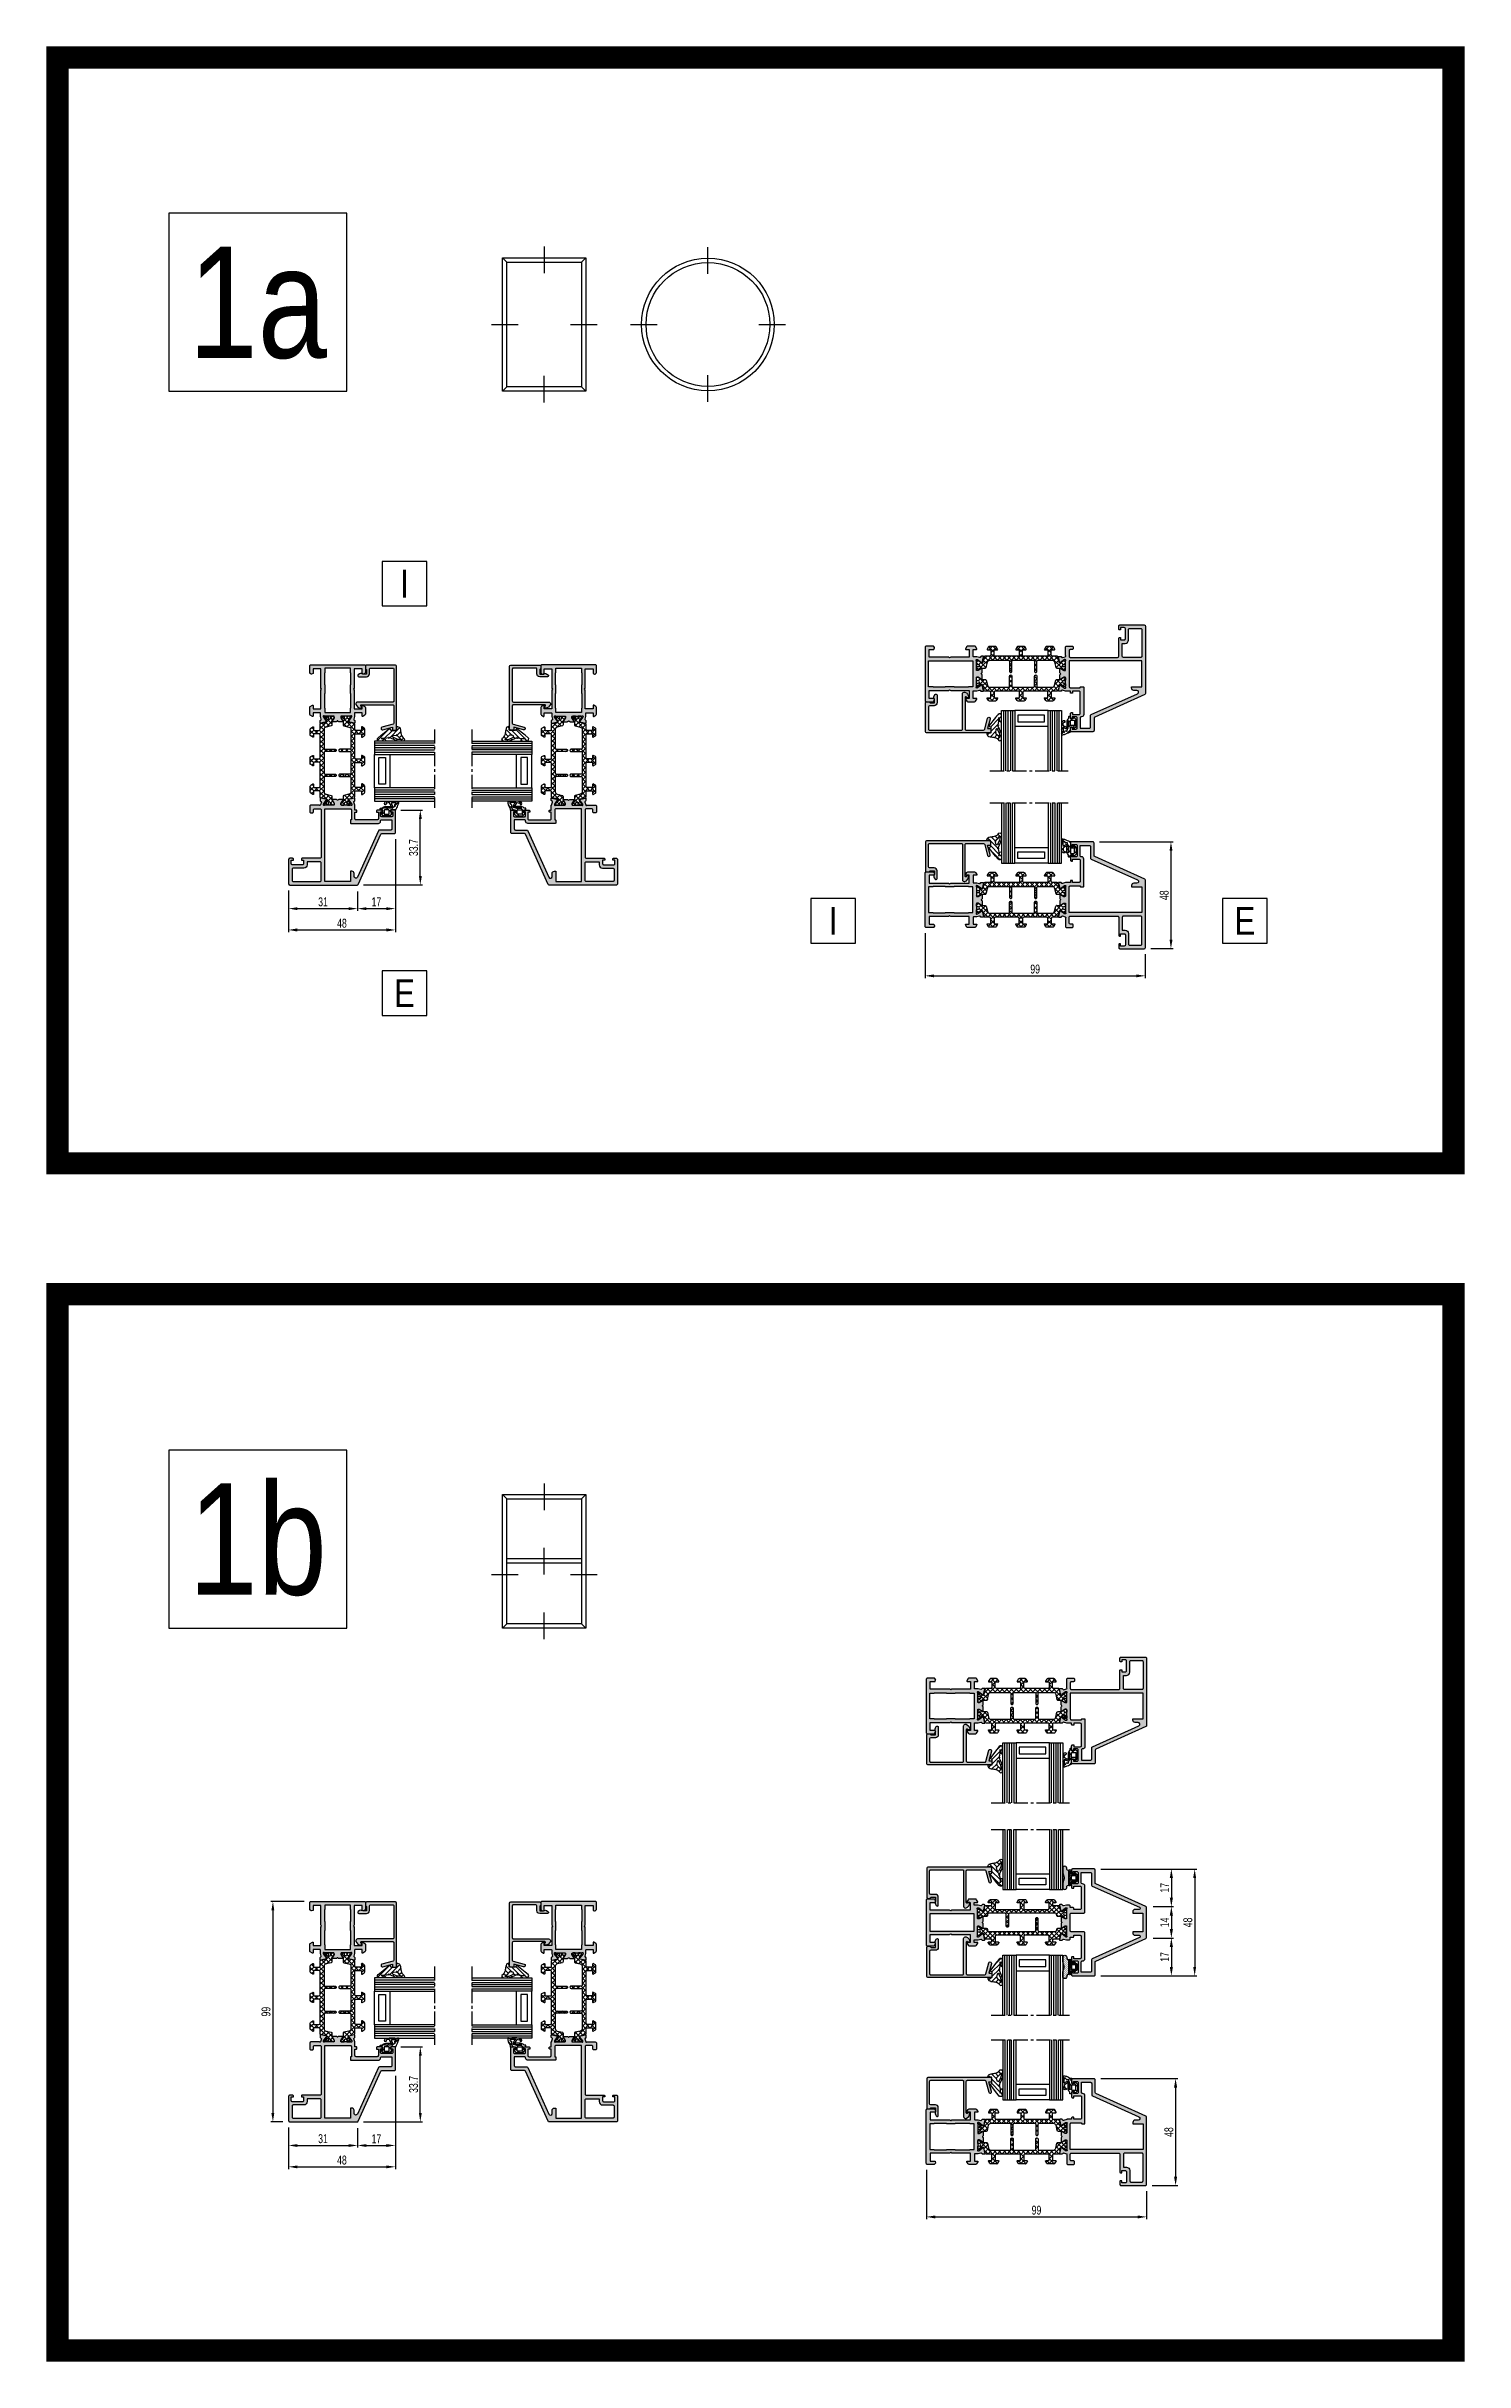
# Model space of a CAD drawing. Header units: millimetres. Extents: x -158 to 6343, y 4572 to 7765.
# Drawn here: x -158 to 479, y 4821 to 5862 of the extents above; entities that cross this region are included whole.
import ezdxf
from ezdxf.enums import TextEntityAlignment as Align

# ---------------------------------------------------------------- set-up
doc = ezdxf.new("R2010")
doc.units = ezdxf.units.MM
doc.header["$LTSCALE"] = 0.2
doc.linetypes.add('CENTER', pattern=[50.8, 31.75, -6.35, 6.35, -6.35])
doc.layers.add('AM_VIS', color=7, linetype='Continuous', lineweight=50)
for name, color, linetype in [('REYNAERS', 7, 'Continuous'), ('RI-DIMENSION', 7, 'Continuous'), ('RI-FILLING', 7, 'Continuous'), ('RI-GASKET', 7, 'Continuous'), ('RI-HATCH-I', 4, 'Continuous'), ('RI-HATCH-P', 7, 'Continuous'), ('RI-HATCH-PI', 4, 'Continuous'), ('RI-LAYOUT', 7, 'Continuous'), ('RI-OTHERS', 7, 'CENTER'), ('RI-PROFILE', 7, 'Continuous'), ('RI-TEXT-TECHN', 7, 'Continuous')]:
    doc.layers.add(name, color=color, linetype=linetype)
doc.styles.add('T6', font='arial.ttf', dxfattribs={"width": 0.8, "height": 3.5})
doc.styles.add('T7', font='arial.ttf', dxfattribs={"width": 0.7})
doc.dimstyles.new('SCHAAL1OP1', dxfattribs={"dimscale": 0, "dimtxt": 2, "dimasz": 2, "dimexe": 0.5, "dimexo": 1.5, "dimgap": 0.5, "dimtad": 1, "dimdec": 1, "dimzin": 9, "dimdsep": 46, "dimtxsty": 'T7', "dimcen": 2.5, "dimclrd": 256, "dimclre": 256, "dimclrt": 256, "dimadec": 1, "dimazin": 2, "dimtfac": 1, "dimtdec": 1, "dimtmove": 0, "dimatfit": 3, "dimfxl": 1, "dimtolj": 1, "dimtzin": 9, "dimlwd": -1, "dimlwe": -1, "dimarcsym": 0})

msp = doc.modelspace()

# ---------------------------------------------------------------- blocks, each defined once
blk = doc.blocks.new('info-assembly-nr')
at = {"layer": 'RI-LAYOUT'}
blk.add_lwpolyline([(0, 0), (4, 0), (4, 4), (0, 4)], close=True, dxfattribs=at)
at = {"layer": 'RI-TEXT-TECHN', "style": 'T6', "width": 0.8}
blk.add_attdef('ASSEMBLY-NR', text='', height=2.5, dxfattribs=at).set_placement((2, 2), align=Align.MIDDLE_CENTER)
blk = doc.blocks.new('0809125v2')
at = {"layer": 'RI-HATCH-I'}
h = blk.add_hatch(dxfattribs=at)
h.set_pattern_fill('_USER', color=256, scale=1.5, angle=45, style=0, pattern_type=0)
h.set_pattern_definition([(45, (-188.5701, -265.9912), (-1.06066, 1.06066), [])])
edge = h.paths.add_edge_path(flags=0)
edge.add_arc((-3.3, -1.5), 6.99, 13.1276, 14.8832)
edge.add_arc((-1.3, -1), 4.91, 14.767, 27.3274)
edge.add_arc((2.7, 1.1), 0.499, 27.6932, 47.7216)
edge.add_arc((2.7, 1.1), 0.501, 47.7216, 67.9162)
edge.add_line((2.9, 1.5), (2.2, 1.8))
edge.add_arc((2.1, 1.6), 0.2, 68.3278, 96.1665)
edge.add_arc((2.1, 1.6), 0.201, 96.1386, 123.8418)
edge.add_arc((2.1, 1.6), 0.199, 123.5336, 151.7944)
edge.add_arc((2.1, 1.6), 0.199, 151.8263, 180.024)
edge.add_line((1.9, 1.6), (1.9, 1.1))
edge.add_line((1.9, 1.1), (1.9, 0.2))
edge.add_ellipse((1.7, 0.2), major_axis=(-0.2, 0), ratio=1, start_angle=134.9996, end_angle=179.9991, ccw=False)
edge.add_ellipse((1.7, 0.2), major_axis=(-0.2, 0), ratio=1, start_angle=90.0009, end_angle=135.0004, ccw=False)
edge.add_line((1.7, 0), (-0.8, 0))
edge.add_ellipse((-0.8, 0.2), major_axis=(0, 0.15), ratio=1, start_angle=110.994, end_angle=180, ccw=False)
edge.add_line((-0.9, 0.1), (-1.1, 0.6))
edge.add_arc((-1.3, 0.6), 0.2, 20.994, 134.1807)
edge.add_line((-1.5, 0.7), (-5.2, -2.2))
edge.add_line((-5.2, -2.2), (-6.5, -3.3))
edge.add_arc((-6, -4), 0.835, 129.9845, 271.5754)
edge.add_line((-6, -4.8), (-3.6, -4.8))
edge.add_arc((-3.6, -4.4), 0.4, 271.5832, 442.0339)
edge.add_line((-3.6, -4), (-5.2, -3.7))
edge.add_arc((-4.7, 6.6), 10.3, 267.4921, 286.7525)
edge.add_ellipse((-1.6, -4.9), major_axis=(-1.58, 0), ratio=1, start_angle=230.5735, end_angle=274.692, ccw=False)
edge.add_line((-0.6, -3.7), (0.8, -4.3))
edge.add_arc((4, 2.1), 7.11, 243.7649, 255.4101)
edge.add_line((2.2, -4.8), (4.6, -4.8))
edge.add_arc((4.6, -4.1), 0.7, 270.0141, 393.2773)
edge.add_ellipse((7.5, -0.7), major_axis=(0, 3.76), ratio=1, start_angle=104.0514, end_angle=142.2209, ccw=False)
edge.add_arc((-60.5, -10.6), 64.9, 7.909, 9.4568)
edge = h.paths.add_edge_path(flags=0)
edge.add_line((0.3, -2.3), (1.6, -2.1))
edge.add_ellipse((1.7, -2.6), major_axis=(-0.502, 0), ratio=1, start_angle=224.7201, end_angle=277.7688, ccw=False)
edge.add_line((2, -2.3), (3, -3.4))
edge.add_arc((5.2, -0.9), 3.31, 228.6138, 246.3421)
edge.add_ellipse((3.8, -4), major_axis=(0, 0.1), ratio=1, start_angle=180, end_angle=336.3421, ccw=False)
edge.add_line((3.8, -4.1), (2.6, -4.1))
edge.add_ellipse((3.5, 1), major_axis=(-5.16, 0), ratio=1, start_angle=73.6833, end_angle=80.9158, ccw=False)
edge.add_line((2, -4), (0.1, -3.1))
edge.add_ellipse((0.4, -2.8), major_axis=(-0.454, 0), ratio=1, start_angle=-77.0454, end_angle=45.926, ccw=False)
at = {"layer": 'AM_VIS', "color": 251}
for p, q in [((-1.5, -3.3), (-1.8, -3.3)), ((1.7, -2.1), (1.6, -2.1))]:
    blk.add_line(p, q, dxfattribs=at)
at = {"layer": 'RI-GASKET'}
for points in [[(1.9, 0.2), (1.9, 1.1), (1.9, 1.6, -0.12366), (1.9, 1.7, -0.12394), (2, 1.8, -0.12147), (2.1, 1.8, -0.12207), (2.2, 1.8), (2.9, 1.5, -0.088344), (3, 1.4, -0.087614), (3.1, 1.3, -0.05486), (3.5, 0.3, -0.00766), (3.5, 0.1, -0.006754), (3.8, -1.7, 0.168103), (5.2, -3.7, -0.596494), (4.6, -4.8), (2.2, -4.8, -0.050855), (0.8, -4.3), (-0.6, -3.7, 0.194917), (-1.8, -3.3, -0.084238), (-5.2, -3.7), (-3.6, -4, -0.919956), (-3.6, -4.8), (-6, -4.8, -0.710603), (-6.5, -3.3), (-5.2, -2.2), (-1.5, 0.7, -0.538369), (-1.1, 0.6), (-0.9, 0.1, 0.310537), (-0.8, 0), (1.7, 0, 0.19891), (1.8, 0.1, 0.19891)], [(2, -2.3), (3, -3.4, 0.077509), (3.8, -3.9, -0.812259), (3.8, -4.1), (2.6, -4.1, -0.031568), (2, -4), (0.1, -3.1, -0.594769), (0.3, -2.3), (1.6, -2.1, -0.235693)]]:
    blk.add_lwpolyline(points, format="xyb", close=True, dxfattribs=at)
blk = doc.blocks.new('1808204v4')
at = {"layer": 'RI-HATCH-I'}
h = blk.add_hatch(dxfattribs=at)
h.set_pattern_fill('_USER', color=256, scale=1.5, angle=45, pattern_type=0)
h.set_pattern_definition([(45, (5e-12, -0.0402), (-1.06066, 1.06066), [])])
h.paths.add_polyline_path([(1.9, 4.6, -0.087704), (1.9, 4.5, 0.177793), (2, 4.3, 0.014426), (2.1, 4.2, -0.117211), (2.2, 4.2, -0.391209), (2.2, 4.1, -0.149412), (2, 4.1, -0.133911), (1.9, 4.1), (1.8, 4.2, 0.16407), (1.6, 4.2), (-0.3, 4.2, 0.207909), (-2, 3.5, -0.176327), (-2.3, 3.4), (-2.7, 3.4, 0.414214), (-2.9, 3.2), (-2.9, 2.8, 0.414214), (-2.7, 2.6), (-2.1, 2.6, -0.414214), (-2, 2.5), (-2, 1.3, -0.414214), (-2.1, 1.2), (-2.3, 1.2, 0.63707), (-2.4, 0.9), (-1.7, 0.1, 0.221695), (-1.5, 0), (1.5, 0, 0.221695), (1.7, 0.1), (2.4, 0.9, 0.63707), (2.3, 1.2), (2, 1.2, -0.414214), (1.9, 1.3), (1.9, 2.5, -0.414214), (2, 2.6), (3.8, 2.6, 0.251998), (4.1, 2.8, -0.009783), (4.4, 3.5, -0.012498), (4.9, 4.6, 0.087136), (5.3, 6, -0.039888), (5.3, 6.3, 0.155596), (5.3, 6.5, 0.255227), (5.2, 6.6), (5, 6.6, 0.220126), (4.8, 6.5, -0.059282), (4.7, 6.3, -0.194696), (4.5, 6.2, -0.119377), (4.2, 6.2, -0.054192), (3.9, 6.3, 0.022832), (3.7, 6.5, 0.086161), (3.5, 6.6, 0.034247), (3.2, 6.6), (1.2, 6.6, 0.016757), (0.5, 6.5, 0.028883), (-0.3, 6.4, 0.192219), (-0.9, 5.9, 0.222141), (-0.9, 5.1, 0.805421), (-0.3, 5.2), (-0.3, 5.4, -0.362875), (0, 5.7, -0.049392), (1.1, 5.9, -0.098515), (1.2, 5.8, -0.196247), (1.3, 5.7, -0.002495), (1.4, 5.5, -0.035566)])
h.paths.add_polyline_path([(2.1, 5.7, -0.097728), (2.1, 5.8, -0.220538), (2.1, 5.9, -0.359626), (2.3, 5.9, 0.122514), (2.3, 5.9, -0.011046), (3.2, 5.9, -0.011443), (3.6, 5.9, -0.120776), (3.9, 5.8, -0.051025), (4.1, 5.6, 0.089507), (4.2, 5.6, -0.170147), (4.3, 5.5), (4.3, 5.5, -0.330052), (4.3, 5.4, -0.248624), (4.2, 5.3, 0.008797), (3.7, 5.1, 0.22449), (3.5, 4.8, 0.23209), (3.6, 4.5, -0.256002), (3.7, 4.2, -0.265239), (3.5, 4, -0.042169), (3.3, 4), (2.4, 3.7, 0.104695), (2.5, 3.8, 0.104289), (2.7, 4, 0.145726), (2.6, 4.6, 0.062608)], flags=16)
h.paths.add_polyline_path([(1.1, 2.4), (1.1, 0.9, -0.414214), (0.9, 0.7), (-1, 0.7, -0.414214), (-1.2, 0.9), (-1.2, 2.4, -0.414214), (-1, 2.6), (0.9, 2.6, -0.414214)], flags=16)
at = {"layer": 'RI-GASKET'}
for points in [[(-2.4, 0.9, -0.63707), (-2.3, 1.2), (-2.1, 1.2, 0.414214), (-2, 1.3), (-2, 2.5, 0.414214), (-2.1, 2.6), (-2.7, 2.6, -0.414214), (-2.9, 2.8), (-2.9, 3.2, -0.414214), (-2.7, 3.4), (-2.3, 3.4, 0.176327), (-2, 3.5, -0.207909), (-0.3, 4.2), (1.6, 4.2, -0.16407), (1.8, 4.2), (1.9, 4.1, 0.133911), (2, 4.1, 0.149412), (2.2, 4.1, 0.302776), (2.2, 4.2, 0.156156), (2.1, 4.2, -0.014426), (2, 4.3, -0.177793), (1.9, 4.5, 0.087704), (1.9, 4.6, 0.035566), (1.4, 5.5, 0.0025), (1.3, 5.7, 0.195686), (1.2, 5.8, 0.082311), (1.1, 5.9, 0.050141), (0, 5.7, 0.349731), (-0.3, 5.4), (-0.3, 5.2, -0.805421), (-0.9, 5.1, -0.222141), (-0.9, 5.9, -0.192219), (-0.3, 6.4, -0.028883), (0.5, 6.5, -0.016757), (1.2, 6.6), (3.2, 6.6, -0.034247), (3.5, 6.6, -0.086161), (3.7, 6.5, -0.022832), (3.9, 6.3, 0.054192), (4.2, 6.2, 0.119377), (4.5, 6.2, 0.194696), (4.7, 6.3, 0.059282), (4.8, 6.5, -0.220126), (5, 6.6), (5.2, 6.6, -0.255227), (5.3, 6.5, -0.155596), (5.3, 6.3, 0.039888), (5.3, 6, -0.087136), (4.9, 4.6, 0.012498), (4.4, 3.5, 0.009783), (4.1, 2.8, -0.251998), (3.8, 2.6), (2, 2.6, 0.414214), (1.9, 2.5), (1.9, 1.3, 0.414214), (2, 1.2), (2.3, 1.2, -0.63707), (2.4, 0.9), (1.7, 0.1, -0.221695), (1.5, 0), (-1.5, 0, -0.221695), (-1.7, 0.1)], [(0.9, 2.6), (-1, 2.6, 0.414214), (-1.2, 2.4), (-1.2, 0.9, 0.414214), (-1, 0.7), (0.9, 0.7, 0.414214), (1.1, 0.9), (1.1, 2.4, 0.414214)]]:
    blk.add_lwpolyline(points, format="xyb", close=True, dxfattribs=at)
blk.add_lwpolyline([(2.4, 3.7, 0.127497), (2.5, 3.8, 0.104289), (2.7, 4, 0.145726), (2.6, 4.6, 0.06315), (2.1, 5.8, -0.098233), (2.1, 5.8, -0.185097), (2.1, 5.9, -0.353394), (2.3, 5.9, 0.131219), (2.3, 5.9, -0.011046), (3.2, 5.9, -0.011443), (3.6, 5.9, -0.120776), (3.9, 5.8, -0.051025), (4.1, 5.6, 0.099426), (4.2, 5.6, -0.155917), (4.3, 5.5), (4.3, 5.5, -0.330052), (4.3, 5.4, -0.248624), (4.2, 5.3, 0.008797), (3.7, 5.1, 0.22449), (3.5, 4.8, 0.253728), (3.6, 4.5, -0.231161), (3.7, 4.2, -0.265239), (3.5, 4, -0.042169), (3.3, 4), (1.3, 3.4, -0.065543), (1.1, 3.4), (-0.8, 3.4, -0.363579), (-1, 3.6, -0.418693), (-1, 3.6, -0.075244), (-0.8, 3.6, -0.052208), (-0.7, 3.6, 0.123461), (-0.5, 3.5, 0.059734), (-0.4, 3.5, -0.062315), (-0.2, 3.5), (1.6, 3.5, 0.074218), (1.9, 3.6)], format="xyb", dxfattribs=at)
blk.add_point((4, 2.6), dxfattribs=at)
blk = doc.blocks.new('0000773L')
at = {"layer": 'RI-HATCH-PI'}
h = blk.add_hatch(dxfattribs=at)
h.set_pattern_fill('_U', color=256, scale=1.5, angle=45, style=0, double=1, pattern_type=0)
h.set_pattern_definition([(45, (-101.2278, -306.572), (-1.06066, 1.06066), []), (135, (-101.2278, -306.572), (-1.06066, -1.06066), [])])
edge = h.paths.add_edge_path()
edge.add_line((-4.5, 23.6), (-4.5, 20))
edge.add_line((-4.5, 20), (-4.5, 14.4))
edge.add_arc((-4, 14.4), 0.5, 179.9999, 269.9999)
edge.add_line((-4, 13.9), (0.5, 13.9))
edge.add_arc((0.5, 13.4), 0.5, -0.0001, 89.9999, ccw=False)
edge.add_arc((0.5, 13.4), 0.5, 269.9999, 359.9999, ccw=False)
edge.add_line((0.5, 12.9), (-4, 12.9))
edge.add_arc((-4, 12.4), 0.5, 89.9985, 179.9985)
edge.add_line((-4.5, 12.4), (-4.5, 6))
edge.add_arc((-3.3, 6), 1.2, 179.9985, 257.5001)
edge.add_line((-3.6, 4.9), (-1.3, 4.4))
edge.add_arc((-1.5, 3.9), 0.5, 0.0221, 77.5001, ccw=False)
edge.add_line((-1, 3.9), (-1, 2.4))
edge.add_arc((-0.7, 2.4), 0.3, 180.0001, 210.0001)
edge.add_line((-0.9, 2.2), (0, 0.7))
edge.add_arc((-0.2, 0.6), 0.2, 0.0001, 30.0001, ccw=False)
edge.add_line((0, 0.6), (0, 0.4))
edge.add_arc((-0.4, 0.4), 0.4, -89.9999, 0.0001, ccw=False)
edge.add_line((-0.4, 0), (-1, 0))
edge.add_arc((-1, 0.2), 0.2, 259.7779, 270.0001, ccw=False)
edge.add_arc((-2.1, -6), 6.1, 79.7779, 82.5937)
edge.add_arc((-1.3, 0.3), 0.3, 180.0001, 262.5937, ccw=False)
edge.add_line((-1.6, 0.3), (-1.6, 0.5))
edge.add_arc((-2.1, 0.7), 0.6, 331.0451, 568.9551)
edge.add_line((-2.6, 0.5), (-2.6, 0.3))
edge.add_arc((-2.9, 0.3), 0.3, -82.5935, 0.0001, ccw=False)
edge.add_arc((-2.1, -6), 6.1, 97.4065, 100.2223)
edge.add_arc((-3.2, 0.2), 0.2, 270.0001, 280.2223, ccw=False)
edge.add_line((-3.2, 0), (-3.8, 0))
edge.add_arc((-3.8, 0.4), 0.4, 180.0001, 270.0001, ccw=False)
edge.add_line((-4.2, 0.4), (-4.2, 0.6))
edge.add_arc((-4, 0.6), 0.2, 150.0001, 180.0001, ccw=False)
edge.add_line((-4.2, 0.7), (-3.3, 2.2))
edge.add_arc((-3.6, 2.4), 0.3, 330.0001, 360.0001)
edge.add_line((-3.3, 2.4), (-3.3, 2.5))
edge.add_arc((-3.6, 2.5), 0.3, 0.1146, 77.5001)
edge.add_line((-3.5, 2.8), (-5.9, 3.3))
edge.add_arc((-5.8, 3.8), 0.5, 180.0001, 257.5001, ccw=False)
edge.add_line((-6.3, 3.8), (-6.3, 5.9))
edge.add_arc((-6.7, 5.9), 0.5, 359.9739, 449.9739)
edge.add_line((-6.8, 6.4), (-9, 6.4))
edge.add_arc((-9, 6.2), 0.2, 90.0001, 180.0001)
edge.add_line((-9.2, 6.2), (-9.2, 5))
edge.add_arc((-9.4, 5), 0.2, -119.9999, 0.0001, ccw=False)
edge.add_line((-9.5, 4.8), (-10.5, 5.4))
edge.add_arc((-10.2, 5.8), 0.5, 180.0001, 240.0001, ccw=False)
edge.add_line((-10.7, 5.8), (-10.7, 8.5))
edge.add_arc((-10.2, 8.5), 0.5, 120.0001, 180.0001, ccw=False)
edge.add_line((-10.5, 8.9), (-9.5, 9.5))
edge.add_arc((-9.4, 9.3), 0.2, 0.0001, 120.0001, ccw=False)
edge.add_line((-9.2, 9.3), (-9.2, 8.1))
edge.add_arc((-9, 8.1), 0.2, 180.0001, 270.0001)
edge.add_line((-9, 7.9), (-6.8, 7.9))
edge.add_arc((-6.7, 8.4), 0.5, 270.0001, 360.0001)
edge.add_line((-6.3, 8.4), (-6.3, 18.8))
edge.add_arc((-6.7, 18.8), 0.5, 0.0001, 90.0001)
edge.add_line((-6.8, 19.3), (-9, 19.3))
edge.add_arc((-9, 19.1), 0.2, 90.0001, 180.0001)
edge.add_line((-9.2, 19.1), (-9.2, 17.9))
edge.add_arc((-9.4, 17.9), 0.2, -119.9999, 0.0001, ccw=False)
edge.add_line((-9.5, 17.7), (-10.5, 18.2))
edge.add_arc((-10.2, 18.7), 0.5, 180.0001, 240.0001, ccw=False)
edge.add_line((-10.7, 18.7), (-10.7, 20))
edge.add_line((-10.7, 20), (-10.7, 21.3))
edge.add_arc((-10.2, 21.3), 0.5, 119.9999, 179.9999, ccw=False)
edge.add_line((-10.5, 21.8), (-9.5, 22.3))
edge.add_arc((-9.4, 22.2), 0.2, -0.0001, 119.9999, ccw=False)
edge.add_line((-9.2, 22.2), (-9.2, 21))
edge.add_arc((-9, 21), 0.2, 179.9999, 269.9999)
edge.add_line((-9, 20.8), (-6.8, 20.8))
edge.add_arc((-6.7, 21.3), 0.5, 269.9999, 359.9999)
edge.add_line((-6.3, 21.3), (-6.3, 31.6))
edge.add_arc((-6.7, 31.6), 0.5, 359.9999, 449.9999)
edge.add_line((-6.8, 32.1), (-9, 32.1))
edge.add_arc((-9, 31.9), 0.2, 89.9999, 179.9999)
edge.add_line((-9.2, 31.9), (-9.2, 30.7))
edge.add_arc((-9.4, 30.7), 0.2, 239.9999, 359.9999, ccw=False)
edge.add_line((-9.5, 30.5), (-10.5, 31.1))
edge.add_arc((-10.2, 31.5), 0.5, 179.9999, 239.9999, ccw=False)
edge.add_line((-10.7, 31.5), (-10.7, 34.2))
edge.add_arc((-10.2, 34.2), 0.5, 119.9999, 179.9999, ccw=False)
edge.add_line((-10.5, 34.6), (-9.5, 35.2))
edge.add_arc((-9.4, 35), 0.2, -0.0001, 119.9999, ccw=False)
edge.add_line((-9.2, 35), (-9.2, 33.8))
edge.add_arc((-9, 33.8), 0.2, 179.9999, 269.9999)
edge.add_line((-9, 33.6), (-6.8, 33.6))
edge.add_arc((-6.8, 34.1), 0.5, 269.9999, 359.9999)
edge.add_line((-6.3, 34.1), (-6.3, 36.2))
edge.add_arc((-5.8, 36.2), 0.5, 102.4999, 179.9999, ccw=False)
edge.add_line((-5.9, 36.7), (-3.5, 37.2))
edge.add_arc((-3.6, 37.5), 0.3, 282.4999, 359.8854)
edge.add_line((-3.3, 37.5), (-3.3, 37.6))
edge.add_arc((-3.6, 37.6), 0.3, 359.9999, 389.9999)
edge.add_line((-3.3, 37.8), (-4.2, 39.3))
edge.add_arc((-4, 39.4), 0.2, 179.9999, 209.9999, ccw=False)
edge.add_line((-4.2, 39.4), (-4.2, 39.6))
edge.add_arc((-3.8, 39.6), 0.4, 89.9999, 179.9999, ccw=False)
edge.add_line((-3.8, 40), (-3.2, 40))
edge.add_arc((-3.2, 39.8), 0.2, 79.7777, 89.9999, ccw=False)
edge.add_arc((-2.1, 46), 6.1, 259.7777, 262.5935)
edge.add_arc((-2.9, 39.7), 0.3, -0.0001, 82.5935, ccw=False)
edge.add_line((-2.6, 39.7), (-2.6, 39.5))
edge.add_arc((-2.1, 39.3), 0.6, 151.0449, 388.9549)
edge.add_line((-1.6, 39.5), (-1.6, 39.7))
edge.add_arc((-1.3, 39.7), 0.3, 97.4063, 179.9999, ccw=False)
edge.add_arc((-2.1, 46), 6.1, 277.4063, 280.2221)
edge.add_arc((-1, 39.8), 0.2, 89.9999, 100.2221, ccw=False)
edge.add_line((-1, 40), (-0.4, 40))
edge.add_arc((-0.4, 39.6), 0.4, -0.0001, 89.9999, ccw=False)
edge.add_line((0, 39.6), (0, 39.4))
edge.add_arc((-0.2, 39.4), 0.2, 329.9999, 359.9999, ccw=False)
edge.add_line((0, 39.3), (-0.9, 37.8))
edge.add_arc((-0.7, 37.6), 0.3, 149.9999, 179.9999)
edge.add_line((-1, 37.6), (-1, 36.1))
edge.add_arc((-1.5, 36.1), 0.5, 282.4999, 359.982, ccw=False)
edge.add_line((-1.3, 35.6), (-3.6, 35.1))
edge.add_arc((-3.3, 34), 1.2, 102.4999, 180.001)
edge.add_line((-4.5, 34), (-4.5, 25.6))
edge.add_arc((-4, 25.6), 0.5, 180.001, 270.001)
edge.add_line((-4, 25.1), (0.5, 25.1))
edge.add_arc((0.5, 24.6), 0.5, -0.0001, 89.9999, ccw=False)
edge.add_arc((0.5, 24.6), 0.5, 269.9999, 359.9999, ccw=False)
edge.add_line((0.5, 24.1), (-4, 24.1))
edge.add_arc((-4, 23.6), 0.5, 89.9999, 179.9999)
at = {"layer": 'RI-PROFILE', "transparency": 33554687}
blk.add_lwpolyline([(-4.5, 23.6), (-4.5, 20), (-4.5, 14.4, 0.414214), (-4, 13.9), (0.5, 13.9, -0.414214), (1, 13.4, -0.414214), (0.5, 12.9), (-4, 12.9, 0.414214), (-4.5, 12.4), (-4.5, 6, 0.351673), (-3.6, 4.9), (-1.3, 4.4, -0.351557), (-1, 3.9), (-1, 2.4, 0.131652), (-0.9, 2.2), (0, 0.7, -0.131652), (0, 0.6), (0, 0.4, -0.414214), (-0.4, 0), (-1, 0, -0.044632), (-1, 0, 0.012287), (-1.3, 0, -0.37684), (-1.6, 0.3), (-1.6, 0.5, 1.69614), (-2.6, 0.5), (-2.6, 0.3, -0.37684), (-2.9, 0, 0.012287), (-3.2, 0, -0.044632), (-3.2, 0), (-3.8, 0, -0.414214), (-4.2, 0.4), (-4.2, 0.6, -0.131652), (-4.2, 0.7), (-3.3, 2.2, 0.131652), (-3.3, 2.4), (-3.3, 2.5, 0.351104), (-3.5, 2.8), (-5.9, 3.3, -0.351665), (-6.3, 3.8), (-6.3, 5.9, 0.414214), (-6.8, 6.4), (-9, 6.4, 0.414214), (-9.2, 6.2), (-9.2, 5, -0.57735), (-9.5, 4.8), (-10.5, 5.4, -0.267949), (-10.7, 5.8), (-10.7, 8.5, -0.267949), (-10.5, 8.9), (-9.5, 9.5, -0.57735), (-9.2, 9.3), (-9.2, 8.1, 0.414214), (-9, 7.9), (-6.8, 7.9, 0.414214), (-6.3, 8.4), (-6.3, 18.8, 0.414214), (-6.8, 19.3), (-9, 19.3, 0.414214), (-9.2, 19.1), (-9.2, 17.9, -0.57735), (-9.5, 17.7), (-10.5, 18.2, -0.267949), (-10.7, 18.7), (-10.7, 20), (-10.7, 21.3, -0.267949), (-10.5, 21.8), (-9.5, 22.3, -0.57735), (-9.2, 22.2), (-9.2, 21, 0.414214), (-9, 20.8), (-6.8, 20.8, 0.414214), (-6.3, 21.3), (-6.3, 31.6, 0.414214), (-6.8, 32.1), (-9, 32.1, 0.414214), (-9.2, 31.9), (-9.2, 30.7, -0.57735), (-9.5, 30.5), (-10.5, 31.1, -0.267949), (-10.7, 31.5), (-10.7, 34.2, -0.267949), (-10.5, 34.6), (-9.5, 35.2, -0.57735), (-9.2, 35), (-9.2, 33.8, 0.414214), (-9, 33.6), (-6.8, 33.6, 0.414214), (-6.3, 34.1), (-6.3, 36.2, -0.351665), (-5.9, 36.7), (-3.5, 37.2, 0.351104), (-3.3, 37.5), (-3.3, 37.6, 0.131652), (-3.3, 37.8), (-4.2, 39.3, -0.131652), (-4.2, 39.4), (-4.2, 39.6, -0.414214), (-3.8, 40), (-3.2, 40, -0.044632), (-3.2, 40, 0.012287), (-2.9, 40, -0.37684), (-2.6, 39.7), (-2.6, 39.5, 1.69614), (-1.6, 39.5), (-1.6, 39.7, -0.37684), (-1.3, 40, 0.012287), (-1, 40, -0.044632), (-1, 40), (-0.4, 40, -0.414214), (0, 39.6), (0, 39.4, -0.131652), (0, 39.3), (-0.9, 37.8, 0.131652), (-1, 37.6), (-1, 36.1, -0.351577), (-1.3, 35.6), (-3.6, 35.1, 0.35167), (-4.5, 34), (-4.5, 25.6, 0.414214), (-4, 25.1), (0.5, 25.1, -0.414214), (1, 24.6, -0.414214), (0.5, 24.1), (-4, 24.1, 0.414214)], format="xyb", close=True, dxfattribs=at)
blk = doc.blocks.new('0000773R')
at = {"layer": 'RI-HATCH-PI'}
h = blk.add_hatch(dxfattribs=at)
h.set_pattern_fill('_U', color=256, scale=1.5, angle=225, style=0, double=1, pattern_type=0)
h.set_pattern_definition([(225, (101.2278, 346.5722), (1.06066, -1.06066), []), (315, (101.2278, 346.5722), (1.06066, 1.06066), [])])
edge = h.paths.add_edge_path()
edge.add_line((4.5, 16.4), (4.5, 20))
edge.add_line((4.5, 20), (4.5, 25.6))
edge.add_arc((4, 25.6), 0.5, 359.9999, 449.9999)
edge.add_line((4, 26.1), (-0.5, 26.1))
edge.add_arc((-0.5, 26.6), 0.5, 179.9999, 269.9999, ccw=False)
edge.add_arc((-0.5, 26.6), 0.5, 89.9999, 179.9999, ccw=False)
edge.add_line((-0.5, 27.1), (4, 27.1))
edge.add_arc((4, 27.6), 0.5, 269.9985, 359.9985)
edge.add_line((4.5, 27.6), (4.5, 34))
edge.add_arc((3.3, 34), 1.2, 359.9985, 437.5001)
edge.add_line((3.6, 35.1), (1.3, 35.6))
edge.add_arc((1.5, 36.1), 0.5, 180.0221, 257.5001, ccw=False)
edge.add_line((1, 36.1), (1, 37.6))
edge.add_arc((0.7, 37.6), 0.3, 0.0001, 30.0001)
edge.add_line((0.9, 37.8), (0, 39.3))
edge.add_arc((0.2, 39.4), 0.2, 180.0001, 210.0001, ccw=False)
edge.add_line((0, 39.4), (0, 39.6))
edge.add_arc((0.4, 39.6), 0.4, 90.0001, 180.0001, ccw=False)
edge.add_line((0.4, 40), (1, 40))
edge.add_arc((1, 39.8), 0.2, 79.7779, 90.0001, ccw=False)
edge.add_arc((2.1, 46), 6.1, 259.7779, 262.5937)
edge.add_arc((1.3, 39.7), 0.3, 0.0001, 82.5937, ccw=False)
edge.add_line((1.6, 39.7), (1.6, 39.5))
edge.add_arc((2.1, 39.3), 0.6, 151.0451, 388.9551)
edge.add_line((2.6, 39.5), (2.6, 39.7))
edge.add_arc((2.9, 39.7), 0.3, 97.4065, 180.0001, ccw=False)
edge.add_arc((2.1, 46), 6.1, 277.4065, 280.2223)
edge.add_arc((3.2, 39.8), 0.2, 90.0001, 100.2223, ccw=False)
edge.add_line((3.2, 40), (3.8, 40))
edge.add_arc((3.8, 39.6), 0.4, 0.0001, 90.0001, ccw=False)
edge.add_line((4.2, 39.6), (4.2, 39.4))
edge.add_arc((4, 39.4), 0.2, -29.9999, 0.0001, ccw=False)
edge.add_line((4.2, 39.3), (3.3, 37.8))
edge.add_arc((3.6, 37.6), 0.3, 150.0001, 180.0001)
edge.add_line((3.3, 37.6), (3.3, 37.5))
edge.add_arc((3.6, 37.5), 0.3, 180.1146, 257.5001)
edge.add_line((3.5, 37.2), (5.9, 36.7))
edge.add_arc((5.8, 36.2), 0.5, 0.0001, 77.5001, ccw=False)
edge.add_line((6.2, 36.2), (6.2, 34.1))
edge.add_arc((6.7, 34.1), 0.5, 179.9739, 269.9739)
edge.add_line((6.7, 33.6), (9, 33.6))
edge.add_arc((9, 33.8), 0.2, 270.0001, 360.0001)
edge.add_line((9.2, 33.8), (9.2, 35))
edge.add_arc((9.4, 35), 0.2, 60.0001, 180.0001, ccw=False)
edge.add_line((9.5, 35.2), (10.5, 34.6))
edge.add_arc((10.2, 34.2), 0.5, 0.0001, 60.0001, ccw=False)
edge.add_line((10.7, 34.2), (10.7, 31.5))
edge.add_arc((10.2, 31.5), 0.5, -59.9999, 0.0001, ccw=False)
edge.add_line((10.5, 31.1), (9.5, 30.5))
edge.add_arc((9.4, 30.7), 0.2, 180.0001, 300.0001, ccw=False)
edge.add_line((9.2, 30.7), (9.2, 31.9))
edge.add_arc((9, 31.9), 0.2, 0.0001, 90.0001)
edge.add_line((9, 32.1), (6.7, 32.1))
edge.add_arc((6.7, 31.6), 0.5, 90.0001, 180.0001)
edge.add_line((6.2, 31.6), (6.2, 21.3))
edge.add_arc((6.7, 21.3), 0.5, 180.0001, 270.0001)
edge.add_line((6.7, 20.8), (9, 20.8))
edge.add_arc((9, 21), 0.2, 270.0001, 360.0001)
edge.add_line((9.2, 21), (9.2, 22.2))
edge.add_arc((9.4, 22.2), 0.2, 60.0001, 180.0001, ccw=False)
edge.add_line((9.5, 22.3), (10.5, 21.8))
edge.add_arc((10.2, 21.3), 0.5, 0.0001, 60.0001, ccw=False)
edge.add_line((10.7, 21.3), (10.7, 20))
edge.add_line((10.7, 20), (10.7, 18.7))
edge.add_arc((10.2, 18.7), 0.5, 299.9999, 359.9999, ccw=False)
edge.add_line((10.5, 18.2), (9.5, 17.7))
edge.add_arc((9.4, 17.9), 0.2, 179.9999, 299.9999, ccw=False)
edge.add_line((9.2, 17.9), (9.2, 19.1))
edge.add_arc((9, 19.1), 0.2, 359.9999, 449.9999)
edge.add_line((9, 19.3), (6.7, 19.3))
edge.add_arc((6.7, 18.8), 0.5, 89.9999, 179.9999)
edge.add_line((6.2, 18.8), (6.2, 8.4))
edge.add_arc((6.7, 8.4), 0.5, 179.9999, 269.9999)
edge.add_line((6.7, 7.9), (9, 7.9))
edge.add_arc((9, 8.1), 0.2, 269.9999, 359.9999)
edge.add_line((9.2, 8.1), (9.2, 9.3))
edge.add_arc((9.4, 9.3), 0.2, 59.9999, 179.9999, ccw=False)
edge.add_line((9.5, 9.5), (10.5, 8.9))
edge.add_arc((10.2, 8.5), 0.5, -0.0001, 59.9999, ccw=False)
edge.add_line((10.7, 8.5), (10.7, 5.8))
edge.add_arc((10.2, 5.8), 0.5, 299.9999, 359.9999, ccw=False)
edge.add_line((10.5, 5.4), (9.5, 4.8))
edge.add_arc((9.4, 5), 0.2, 179.9999, 299.9999, ccw=False)
edge.add_line((9.2, 5), (9.2, 6.2))
edge.add_arc((9, 6.2), 0.2, 359.9999, 449.9999)
edge.add_line((9, 6.4), (6.7, 6.4))
edge.add_arc((6.8, 5.9), 0.5, 89.9999, 179.9999)
edge.add_line((6.2, 5.9), (6.2, 3.8))
edge.add_arc((5.8, 3.8), 0.5, 282.4999, 359.9999, ccw=False)
edge.add_line((5.9, 3.3), (3.5, 2.8))
edge.add_arc((3.6, 2.5), 0.3, 102.4999, 179.8854)
edge.add_line((3.3, 2.5), (3.3, 2.4))
edge.add_arc((3.6, 2.4), 0.3, 179.9999, 209.9999)
edge.add_line((3.3, 2.2), (4.2, 0.7))
edge.add_arc((4, 0.6), 0.2, -0.0001, 29.9999, ccw=False)
edge.add_line((4.2, 0.6), (4.2, 0.4))
edge.add_arc((3.8, 0.4), 0.4, 269.9999, 359.9999, ccw=False)
edge.add_line((3.8, 0), (3.2, 0))
edge.add_arc((3.2, 0.2), 0.2, 259.7777, 269.9999, ccw=False)
edge.add_arc((2.1, -6), 6.1, 79.7777, 82.5935)
edge.add_arc((2.9, 0.3), 0.3, 179.9999, 262.5935, ccw=False)
edge.add_line((2.6, 0.3), (2.6, 0.5))
edge.add_arc((2.1, 0.7), 0.6, 331.0449, 568.9549)
edge.add_line((1.6, 0.5), (1.6, 0.3))
edge.add_arc((1.3, 0.3), 0.3, 277.4063, 359.9999, ccw=False)
edge.add_arc((2.1, -6), 6.1, 97.4063, 100.2221)
edge.add_arc((1, 0.2), 0.2, 269.9999, 280.2221, ccw=False)
edge.add_line((1, 0), (0.4, 0))
edge.add_arc((0.4, 0.4), 0.4, 179.9999, 269.9999, ccw=False)
edge.add_line((0, 0.4), (0, 0.6))
edge.add_arc((0.2, 0.6), 0.2, 149.9999, 179.9999, ccw=False)
edge.add_line((0, 0.7), (0.9, 2.2))
edge.add_arc((0.7, 2.4), 0.3, 329.9999, 359.9999)
edge.add_line((1, 2.4), (1, 3.9))
edge.add_arc((1.5, 3.9), 0.5, 102.4999, 179.982, ccw=False)
edge.add_line((1.3, 4.4), (3.6, 4.9))
edge.add_arc((3.3, 6), 1.2, 282.4999, 360.001)
edge.add_line((4.5, 6), (4.5, 14.4))
edge.add_arc((4, 14.4), 0.5, 0.001, 90.001)
edge.add_line((4, 14.9), (-0.5, 14.9))
edge.add_arc((-0.5, 15.4), 0.5, 179.9999, 269.9999, ccw=False)
edge.add_arc((-0.5, 15.4), 0.5, 89.9999, 179.9999, ccw=False)
edge.add_line((-0.5, 15.9), (4, 15.9))
edge.add_arc((4, 16.4), 0.5, 269.9999, 359.9999)
at = {"layer": 'RI-PROFILE', "transparency": 33554687}
blk.add_lwpolyline([(4.5, 16.4), (4.5, 20), (4.5, 25.6, 0.414214), (4, 26.1), (-0.5, 26.1, -0.414214), (-1, 26.6, -0.414214), (-0.5, 27.1), (4, 27.1, 0.414214), (4.5, 27.6), (4.5, 34, 0.351673), (3.6, 35.1), (1.3, 35.6, -0.351557), (1, 36.1), (1, 37.6, 0.131652), (0.9, 37.8), (0, 39.3, -0.131652), (0, 39.4), (0, 39.6, -0.414214), (0.4, 40), (1, 40, -0.044632), (1, 40, 0.012287), (1.3, 40, -0.37684), (1.6, 39.7), (1.6, 39.5, 1.69614), (2.6, 39.5), (2.6, 39.7, -0.37684), (2.9, 40, 0.012287), (3.2, 40, -0.044632), (3.2, 40), (3.8, 40, -0.414214), (4.2, 39.6), (4.2, 39.4, -0.131652), (4.2, 39.3), (3.3, 37.8, 0.131652), (3.3, 37.6), (3.3, 37.5, 0.351104), (3.5, 37.2), (5.9, 36.7, -0.351665), (6.2, 36.2), (6.2, 34.1, 0.414214), (6.7, 33.6), (9, 33.6, 0.414214), (9.2, 33.8), (9.2, 35, -0.57735), (9.5, 35.2), (10.5, 34.6, -0.267949), (10.7, 34.2), (10.7, 31.5, -0.267949), (10.5, 31.1), (9.5, 30.5, -0.57735), (9.2, 30.7), (9.2, 31.9, 0.414214), (9, 32.1), (6.7, 32.1, 0.414214), (6.2, 31.6), (6.2, 21.3, 0.414214), (6.7, 20.8), (9, 20.8, 0.414214), (9.2, 21), (9.2, 22.2, -0.57735), (9.5, 22.3), (10.5, 21.8, -0.267949), (10.7, 21.3), (10.7, 20), (10.7, 18.7, -0.267949), (10.5, 18.2), (9.5, 17.7, -0.57735), (9.2, 17.9), (9.2, 19.1, 0.414214), (9, 19.3), (6.7, 19.3, 0.414214), (6.2, 18.8), (6.2, 8.4, 0.414214), (6.7, 7.9), (9, 7.9, 0.414214), (9.2, 8.1), (9.2, 9.3, -0.57735), (9.5, 9.5), (10.5, 8.9, -0.267949), (10.7, 8.5), (10.7, 5.8, -0.267949), (10.5, 5.4), (9.5, 4.8, -0.57735), (9.2, 5), (9.2, 6.2, 0.414214), (9, 6.4), (6.7, 6.4, 0.414214), (6.2, 5.9), (6.2, 3.8, -0.351665), (5.9, 3.3), (3.5, 2.8, 0.351104), (3.3, 2.5), (3.3, 2.4, 0.131652), (3.3, 2.2), (4.2, 0.7, -0.131652), (4.2, 0.6), (4.2, 0.4, -0.414214), (3.8, 0), (3.2, 0, -0.044632), (3.2, 0, 0.012287), (2.9, 0, -0.37684), (2.6, 0.3), (2.6, 0.5, 1.69614), (1.6, 0.5), (1.6, 0.3, -0.37684), (1.3, 0, 0.012287), (1, 0, -0.044632), (1, 0), (0.4, 0, -0.414214), (0, 0.4), (0, 0.6, -0.131652), (0, 0.7), (0.9, 2.2, 0.131652), (1, 2.4), (1, 3.9, -0.351577), (1.3, 4.4), (3.6, 4.9, 0.35167), (4.5, 6), (4.5, 14.4, 0.414214), (4, 14.9), (-0.5, 14.9, -0.414214), (-1, 15.4, -0.414214), (-0.5, 15.9), (4, 15.9, 0.414214)], format="xyb", close=True, dxfattribs=at)
blk = doc.blocks.new('4I30136')
at = {"layer": 'RI-PROFILE'}
blk.add_lwpolyline([(1.8, -2.4), (1.6, -2.2, 0.414214), (1.3, -2.2), (1.1, -2.4, -0.198912), (0.8, -2.5), (-0.9, -2.5, -1), (-0.9, -2.1), (0, -0.7, 0.131652), (0, -0.6), (0, -0.2, 0.414214), (-0.2, 0), (-4.4, 0, 0.892534), (-5, -0.2), (-4.9, -0.4, 0.083094), (-4.9, -0.5), (-3.6, -2.2, -1.178332), (-3.5, -2.6), (-6.2, -3.2, -0.479656), (-6.4, -3), (-6.4, -2.2, -0.185256), (-6.3, -2), (-5.9, -1.6, 0.263193), (-5.9, -1.4), (-6.2, -0.2), (-6.2, 1.3, 0.414214), (-6.4, 1.5), (-9.5, 1.5), (-9.5, 0.1, -0.57735), (-9.8, -0.1), (-10.8, 0.5, -0.267949), (-11, 0.9), (-11, 3.9, -0.267949), (-10.8, 4.3), (-9.8, 4.9, -0.57735), (-9.5, 4.7), (-9.5, 3.3), (-6, 3.3), (-6, 11.6), (-5.7, 12.1), (-6, 12.6), (-6, 21.3), (-9.5, 21.3), (-9.5, 19.1), (-10.2, 18.9, -0.198912), (-10.4, 18.9), (-10.8, 19.2, -0.267949), (-11, 19.6), (-11, 22.6, -0.414214), (-10.5, 23.1), (13.5, 23.1, -0.414214), (14, 22.6), (14, 19.6, -0.267949), (13.7, 19.2), (13.3, 18.9, -0.198912), (13.1, 18.9), (12.5, 19.1), (12.5, 21.3), (9, 21.3), (9, 12.6), (8.7, 12.1), (9, 11.6), (9, 3.3), (12.5, 3.3), (12.5, 4.7, -0.57735), (12.8, 4.9), (13.7, 4.3, -0.267949), (14, 3.9), (14, 0.9, -0.267949), (13.7, 0.5), (12.8, -0.1, -0.57735), (12.5, 0.1), (12.5, 1.5), (9.3, 1.5, 0.414214), (9.1, 1.3), (9.1, -0.2), (8.8, -1.4, 0.263193), (8.8, -1.6), (9.2, -2, -0.185256), (9.3, -2.2), (9.3, -3, -0.479656), (9.1, -3.2), (6.4, -2.6, -1.178332), (6.5, -2.2), (7.8, -0.5, 0.083094), (7.8, -0.4), (7.9, -0.2, 0.892534), (7.3, 0), (3.1, 0, 0.414214), (2.9, -0.2), (2.9, -0.6, 0.131652), (2.9, -0.7), (3.8, -2.1, -1), (3.8, -2.5), (2.1, -2.5, -0.198912)], format="xyb", close=True, dxfattribs=at)
blk.add_lwpolyline([(-4.4, 10.1), (-4.4, 3.6), (-4.3, 3.6), (-4.3, 1.6), (7.3, 1.6), (7.3, 3.6), (7.4, 3.6), (7.4, 10.1), (7.3, 10.1), (7.3, 14.1), (7.4, 14.1), (7.4, 19.5), (7.3, 19.5), (7.3, 21.5), (-4.3, 21.5), (-4.3, 19.5), (-4.4, 19.5), (-4.4, 14.1), (-4.3, 14.1), (-4.3, 10.1)], close=True, dxfattribs=at)
blk = doc.blocks.new('4E30236')
at = {"layer": 'RI-PROFILE'}
for points in [[(28.4, 36.1, -0.892534), (27.9, 35.9), (23.7, 35.9, -0.414214), (23.5, 36.1), (23.5, 36.5, -0.131652), (23.5, 36.6), (24.3, 38, 1.000004), (24.3, 38.4), (22.7, 38.4, 0.198912), (22.3, 38.3), (22.1, 38.1, -0.414213), (21.9, 38.1), (21.7, 38.3, 0.198912), (21.3, 38.4), (19.7, 38.4, 1), (19.7, 38), (20.5, 36.6, -0.131652), (20.5, 36.5), (20.5, 36.1, -0.414214), (20.3, 35.9), (16.1, 35.9, -0.892534), (15.6, 36.1), (15.6, 36.3, -0.083094), (15.6, 36.4), (16.9, 38.1, 1.178332), (17.1, 38.5), (14.4, 39.1, 0.479656), (14.2, 38.9), (14.2, 38.1, 0.185256), (14.2, 37.9), (14.6, 37.5, -0.247811), (14.7, 37.3), (14.3, 36, -0.676473), (13.8, 35.9), (10, 35.9, 0.414214), (9.5, 35.4), (9.5, 32.9, 0.414214), (10, 32.4), (10.6, 32.4, 0.414214), (11.1, 32.9), (11.1, 33.8, -0.414214), (11.6, 34.3), (14.1, 34.3, -0.414214), (14.6, 33.8), (14.6, 12.5, -0.414214), (14.1, 12), (7.9, 12), (6.1, 12, 0.414214), (5.7, 11.6), (5.7, 11.2), (6.7, 11.2), (6.7, 9.5, -0.414214), (6.2, 9), (1.7, 9, -0.414214), (1.2, 9.5), (1.2, 11.2), (2.2, 11.2), (2.2, 11.6, 0.414214), (1.8, 12), (0.5, 12, 0.414214), (0, 11.5), (0, 0.5, 0.414214), (0.5, 0), (30.8, 0, 0.295071), (31.2, 0.3), (41.4, 22.8, -0.295071), (41.8, 23.1), (47.5, 23.1, 0.414214), (48, 23.6), (48, 33.2, 0.414214), (47.5, 33.7), (46.2, 33.7, 0.414214), (45.8, 33.3), (45.8, 32.9), (46.8, 32.9), (46.8, 31.2, -0.414214), (46.3, 30.7), (41.8, 30.7, -0.414214), (41.3, 31.2), (41.3, 32.9), (42.3, 32.9), (42.3, 33.3, 0.414214), (41.9, 33.7), (39.9, 33.7, 0.414214), (39.4, 33.2), (39.4, 32.7), (40.3, 32.7), (40.3, 29.8, -0.414214), (39.8, 29.3), (30.3, 29.3, -0.414214), (29.8, 29.8), (29.8, 32.7), (30.4, 32.7, 0.414214), (30.7, 33), (30.7, 33.4, 0.414214), (30.4, 33.7), (29.8, 33.7), (29.8, 35.9), (29.7, 35.9), (29.3, 37.3, -0.263193), (29.3, 37.5), (29.7, 37.9, 0.185256), (29.8, 38.1), (29.8, 38.9, 0.479656), (29.6, 39.1), (26.9, 38.5, 1.292773), (27.1, 38.2), (28.4, 36.4, -0.083094), (28.4, 36.3)], [(27.8, 29.1), (27.8, 27.9, 0.414214), (28, 27.7), (40.3, 27.7, 0.414214), (41.3, 28.7), (41.3, 28.8, -0.414214), (41.8, 29.3), (46.4, 29.3), (46.4, 25.2, -0.414214), (45.9, 24.7), (40.8, 24.7, 0.295071), (40.3, 24.4), (30.9, 3.5, -0.808046), (29.4, 3.8), (29.4, 5.2, 0.414214), (28.4, 6.2), (27.8, 6.2), (27.8, 1.6), (16.2, 1.6), (16.2, 34.3), (27.7, 34.3, -0.414214), (28.2, 33.8), (28.2, 29.3), (28, 29.3, 0.414214)], [(8.3, 9.1, -0.414214), (6.8, 7.6), (2.1, 7.6, 0.414214), (1.6, 7.1), (1.6, 2.1, 0.414214), (2.1, 1.6), (14.1, 1.6, 0.414214), (14.6, 2.1), (14.6, 9.9, 0.414214), (14.1, 10.4), (8.3, 10.4)]]:
    blk.add_lwpolyline(points, format="xyb", close=True, dxfattribs=at)
blk = doc.blocks.new('4030236B')
for name, p in [('4I30136', (20.5, 75.9)), ('0000773L', (20.4, 35.9)), ('4E30236', (0, 0))]:
    blk.add_blockref(name, p)
at = {"xscale": -1, "rotation": 180}
blk.add_blockref('0000773R', (23.5, 75.9), dxfattribs=at)
blk = doc.blocks.new('4030236 NL')
at = {"layer": 'REYNAERS'}
h = blk.add_hatch(color=256, dxfattribs=at)
h.dxf.hatch_style = 1
edge = h.paths.add_edge_path()
edge.add_arc((18.7, 36), 0.3, -150, 17, ccw=False)
edge.add_line((18.4, 35.9), (14.2, 35.9))
edge.add_arc((14.2, 36.1), 0.2, 180, 270, ccw=False)
edge.add_line((14, 36.1), (14, 36.5))
edge.add_arc((14.2, 36.5), 0.2, 150, 180, ccw=False)
edge.add_line((14, 36.6), (14.8, 38))
edge.add_arc((14.8, 38.2), 0.2, 269.9995, 450)
edge.add_line((14.8, 38.4), (13.2, 38.4))
edge.add_arc((13.2, 37.9), 0.5, 90, 135)
edge.add_line((12.8, 38.3), (12.6, 38.1))
edge.add_arc((12.5, 38.2), 0.2, 225, 315, ccw=False)
edge.add_line((12.4, 38.1), (12.2, 38.3))
edge.add_arc((11.8, 37.9), 0.5, 45, 90)
edge.add_line((11.8, 38.4), (10.2, 38.4))
edge.add_arc((10.2, 38.2), 0.2, 90, 270)
edge.add_line((10.2, 38), (11, 36.6))
edge.add_arc((10.8, 36.5), 0.2, 0, 30, ccw=False)
edge.add_line((11, 36.5), (11, 36.1))
edge.add_arc((10.8, 36.1), 0.2, -90, 0, ccw=False)
edge.add_line((10.8, 35.9), (6.6, 35.9))
edge.add_arc((6.3, 36), 0.3, 163, 330, ccw=False)
edge.add_line((6.1, 36.1), (6.1, 36.3))
edge.add_arc((6.3, 36.2), 0.2, 144, 163, ccw=False)
edge.add_line((6.1, 36.4), (7.4, 38.1))
edge.add_arc((7.5, 38.3), 0.2, 238.7794, 437.5)
edge.add_line((7.6, 38.5), (4.9, 39.1))
edge.add_arc((4.9, 38.9), 0.2, 77.5, 180)
edge.add_line((4.7, 38.9), (4.7, 38.1))
edge.add_arc((4.9, 38.1), 0.2, 180, 221.9817)
edge.add_line((4.7, 37.9), (5.1, 37.5))
edge.add_arc((5, 37.3), 0.2, -13.6908, 41.9817, ccw=False)
edge.add_line((5.2, 37.3), (4.8, 36))
edge.add_arc((4.5, 36), 0.3, 210, 346.3092, ccw=False)
edge.add_line((4.3, 35.9), (0.5, 35.9))
edge.add_arc((0.5, 35.4), 0.5, 90, 180)
edge.add_line((0, 35.4), (0, 32.9))
edge.add_arc((0.5, 32.9), 0.5, 180, 270)
edge.add_line((0.5, 32.4), (1.1, 32.4))
edge.add_arc((1.1, 32.9), 0.5, 270, 360)
edge.add_line((1.6, 32.9), (1.6, 33.8))
edge.add_arc((2.1, 33.8), 0.5, 90, 180, ccw=False)
edge.add_line((2.1, 34.3), (4.6, 34.3))
edge.add_arc((4.6, 33.8), 0.5, 0, 90, ccw=False)
edge.add_line((5.1, 33.8), (5.1, 12.5))
edge.add_arc((4.6, 12.5), 0.5, -90, 0, ccw=False)
edge.add_line((4.6, 12), (-1.6, 12))
edge.add_line((-1.6, 12), (-3.4, 12))
edge.add_arc((-3.4, 11.6), 0.4, 90, 180)
edge.add_line((-3.8, 11.6), (-3.8, 11.2))
edge.add_line((-3.8, 11.2), (-2.8, 11.2))
edge.add_line((-2.8, 11.2), (-2.8, 9.5))
edge.add_arc((-3.3, 9.5), 0.5, 270, 360, ccw=False)
edge.add_line((-3.3, 9), (-7.8, 9))
edge.add_arc((-7.8, 9.5), 0.5, 180, 270, ccw=False)
edge.add_line((-8.3, 9.5), (-8.3, 11.2))
edge.add_line((-8.3, 11.2), (-7.3, 11.2))
edge.add_line((-7.3, 11.2), (-7.3, 11.6))
edge.add_arc((-7.7, 11.6), 0.4, 0, 90)
edge.add_line((-7.7, 12), (-9, 12))
edge.add_arc((-9, 11.5), 0.5, 90, 180)
edge.add_line((-9.5, 11.5), (-9.5, 0.5))
edge.add_arc((-9, 0.5), 0.5, 180, 270)
edge.add_line((-9, 0), (21.3, 0))
edge.add_arc((21.3, 0.5), 0.5, 270, 335.7593)
edge.add_line((21.7, 0.3), (31.9, 22.8))
edge.add_arc((32.3, 22.6), 0.5, 90, 155.7593, ccw=False)
edge.add_line((32.3, 23.1), (38, 23.1))
edge.add_arc((38, 23.6), 0.5, 270, 360)
edge.add_line((38.5, 23.6), (38.5, 33.2))
edge.add_arc((38, 33.2), 0.5, 0, 90)
edge.add_line((38, 33.7), (36.7, 33.7))
edge.add_arc((36.7, 33.3), 0.4, 90, 180)
edge.add_line((36.3, 33.3), (36.3, 32.9))
edge.add_line((36.3, 32.9), (37.3, 32.9))
edge.add_line((37.3, 32.9), (37.3, 31.2))
edge.add_arc((36.8, 31.2), 0.5, -90, 0, ccw=False)
edge.add_line((36.8, 30.7), (32.3, 30.7))
edge.add_arc((32.3, 31.2), 0.5, 180, 270, ccw=False)
edge.add_line((31.8, 31.2), (31.8, 32.9))
edge.add_line((31.8, 32.9), (32.8, 32.9))
edge.add_line((32.8, 32.9), (32.8, 33.3))
edge.add_arc((32.4, 33.3), 0.4, 0, 90)
edge.add_line((32.4, 33.7), (30.4, 33.7))
edge.add_arc((30.4, 33.2), 0.5, 90, 180)
edge.add_line((29.9, 33.2), (29.9, 32.7))
edge.add_line((29.9, 32.7), (30.8, 32.7))
edge.add_line((30.8, 32.7), (30.8, 29.8))
edge.add_arc((30.3, 29.8), 0.5, -90, 0, ccw=False)
edge.add_line((30.3, 29.3), (20.8, 29.3))
edge.add_arc((20.8, 29.8), 0.5, 180, 270, ccw=False)
edge.add_line((20.3, 29.8), (20.3, 32.7))
edge.add_line((20.3, 32.7), (20.9, 32.7))
edge.add_arc((20.9, 33), 0.3, 270, 360)
edge.add_line((21.2, 33), (21.2, 33.4))
edge.add_arc((20.9, 33.4), 0.3, 0, 90)
edge.add_line((20.9, 33.7), (20.3, 33.7))
edge.add_line((20.3, 33.7), (20.3, 35.9))
edge.add_line((20.3, 35.9), (20.2, 35.9))
edge.add_line((20.2, 35.9), (19.8, 37.3))
edge.add_arc((20, 37.3), 0.2, 138.0183, 197, ccw=False)
edge.add_line((19.8, 37.5), (20.2, 37.9))
edge.add_arc((20.1, 38.1), 0.2, 318.0183, 360)
edge.add_line((20.3, 38.1), (20.3, 38.9))
edge.add_arc((20.1, 38.9), 0.2, 0, 102.5)
edge.add_line((20.1, 39.1), (17.4, 38.5))
edge.add_arc((17.4, 38.3), 0.2, 102.5, 311.6078)
edge.add_line((17.6, 38.2), (18.9, 36.4))
edge.add_arc((18.7, 36.2), 0.2, 17, 36, ccw=False)
edge.add_line((18.9, 36.3), (18.9, 36.1))
edge = h.paths.add_edge_path(flags=16)
edge.add_line((18.3, 29.1), (18.3, 27.9))
edge.add_arc((18.5, 27.9), 0.2, 180, 270)
edge.add_line((18.5, 27.7), (30.8, 27.7))
edge.add_arc((30.8, 28.7), 1, 270, 360)
edge.add_line((31.8, 28.7), (31.8, 28.8))
edge.add_arc((32.3, 28.8), 0.5, 90, 180, ccw=False)
edge.add_line((32.3, 29.3), (36.9, 29.3))
edge.add_line((36.9, 29.3), (36.9, 25.2))
edge.add_arc((36.4, 25.2), 0.5, -90, 0, ccw=False)
edge.add_line((36.4, 24.7), (31.3, 24.7))
edge.add_arc((31.3, 24.2), 0.5, 90, 155.7593)
edge.add_line((30.8, 24.4), (21.4, 3.5))
edge.add_arc((20.7, 3.8), 0.8, 180, 335.7593, ccw=False)
edge.add_line((19.9, 3.8), (19.9, 5.2))
edge.add_arc((18.9, 5.2), 1, 0, 90)
edge.add_line((18.9, 6.2), (18.3, 6.2))
edge.add_line((18.3, 6.2), (18.3, 1.6))
edge.add_line((18.3, 1.6), (6.7, 1.6))
edge.add_line((6.7, 1.6), (6.7, 34.3))
edge.add_line((6.7, 34.3), (18.2, 34.3))
edge.add_arc((18.2, 33.8), 0.5, 0, 90, ccw=False)
edge.add_line((18.7, 33.8), (18.7, 29.3))
edge.add_line((18.7, 29.3), (18.5, 29.3))
edge.add_arc((18.5, 29.1), 0.2, 90, 180)
edge = h.paths.add_edge_path(flags=16)
edge.add_arc((-2.7, 9.1), 1.5, 270, 360, ccw=False)
edge.add_line((-2.7, 7.6), (-7.4, 7.6))
edge.add_arc((-7.4, 7.1), 0.5, 90, 180)
edge.add_line((-7.9, 7.1), (-7.9, 2.1))
edge.add_arc((-7.4, 2.1), 0.5, 180, 270)
edge.add_line((-7.4, 1.6), (4.6, 1.6))
edge.add_arc((4.6, 2.1), 0.5, 270, 360)
edge.add_line((5.1, 2.1), (5.1, 9.9))
edge.add_arc((4.6, 9.9), 0.5, 0, 90)
edge.add_line((4.6, 10.4), (-1.2, 10.4))
edge.add_line((-1.2, 10.4), (-1.2, 9.1))
edge = h.paths.add_edge_path()
edge.add_line((12.8, 73.5), (12.6, 73.7))
edge.add_arc((12.5, 73.6), 0.2, 45, 135)
edge.add_line((12.4, 73.7), (12.2, 73.5))
edge.add_arc((11.8, 73.9), 0.5, 270, 315, ccw=False)
edge.add_line((11.8, 73.4), (10.2, 73.4))
edge.add_arc((10.2, 73.6), 0.2, 90, 270, ccw=False)
edge.add_line((10.2, 73.8), (11, 75.2))
edge.add_arc((10.8, 75.3), 0.2, 330, 360)
edge.add_line((11, 75.3), (11, 75.7))
edge.add_arc((10.8, 75.7), 0.2, 0, 90)
edge.add_line((10.8, 75.9), (6.6, 75.9))
edge.add_arc((6.3, 75.7), 0.3, 30.0001, 197.0001)
edge.add_line((6.1, 75.7), (6.1, 75.5))
edge.add_arc((6.3, 75.6), 0.2, 197.0001, 216.0001)
edge.add_line((6.1, 75.4), (7.4, 73.7))
edge.add_arc((7.5, 73.5), 0.2, -77.4999, 121.2206, ccw=False)
edge.add_line((7.6, 73.3), (4.9, 72.7))
edge.add_arc((4.9, 72.9), 0.2, 180.0001, 282.5001, ccw=False)
edge.add_line((4.7, 72.9), (4.7, 73.7))
edge.add_arc((4.9, 73.7), 0.2, 138.0184, 180.0001, ccw=False)
edge.add_line((4.7, 73.9), (5.1, 74.3))
edge.add_arc((5, 74.5), 0.2, 318.0184, 377.0001)
edge.add_line((5.2, 74.5), (4.8, 75.7))
edge.add_line((4.8, 75.7), (4.8, 77.2))
edge.add_arc((4.6, 77.2), 0.2, 360, 450)
edge.add_line((4.6, 77.4), (1.5, 77.4))
edge.add_line((1.5, 77.4), (1.5, 76))
edge.add_arc((1.3, 76), 0.2, 240, 360, ccw=False)
edge.add_line((1.2, 75.8), (0.2, 76.4))
edge.add_arc((0.5, 76.8), 0.5, 180, 240, ccw=False)
edge.add_line((0, 76.8), (0, 79.8))
edge.add_arc((0.5, 79.8), 0.5, 120, 180, ccw=False)
edge.add_line((0.2, 80.2), (1.2, 80.8))
edge.add_arc((1.3, 80.6), 0.2, 0, 120, ccw=False)
edge.add_line((1.5, 80.6), (1.5, 79.2))
edge.add_line((1.5, 79.2), (5, 79.2))
edge.add_line((5, 79.2), (5, 87.5))
edge.add_line((5, 87.5), (5.3, 88))
edge.add_line((5.3, 88), (5, 88.5))
edge.add_line((5, 88.5), (5, 97.2))
edge.add_line((5, 97.2), (1.5, 97.2))
edge.add_line((1.5, 97.2), (1.5, 95))
edge.add_line((1.5, 95), (0.8, 94.8))
edge.add_arc((0.8, 95), 0.2, 240, 285, ccw=False)
edge.add_line((0.7, 94.8), (0.2, 95.1))
edge.add_arc((0.5, 95.5), 0.5, 180, 240, ccw=False)
edge.add_line((0, 95.5), (0, 98.5))
edge.add_arc((0.5, 98.5), 0.5, 90, 180, ccw=False)
edge.add_line((0.5, 99), (24.5, 99))
edge.add_arc((24.5, 98.5), 0.5, 0, 90, ccw=False)
edge.add_line((25, 98.5), (25, 95.5))
edge.add_arc((24.5, 95.5), 0.5, -60, 0, ccw=False)
edge.add_line((24.7, 95.1), (24.3, 94.8))
edge.add_arc((24.2, 95), 0.2, 255, 300, ccw=False)
edge.add_line((24.2, 94.8), (23.5, 95))
edge.add_line((23.5, 95), (23.5, 97.2))
edge.add_line((23.5, 97.2), (20, 97.2))
edge.add_line((20, 97.2), (20, 88.5))
edge.add_line((20, 88.5), (19.7, 88))
edge.add_line((19.7, 88), (20, 87.5))
edge.add_line((20, 87.5), (20, 79.2))
edge.add_line((20, 79.2), (23.5, 79.2))
edge.add_line((23.5, 79.2), (23.5, 80.6))
edge.add_arc((23.7, 80.6), 0.2, 60, 180, ccw=False)
edge.add_line((23.8, 80.8), (24.7, 80.2))
edge.add_arc((24.5, 79.8), 0.5, 0, 60, ccw=False)
edge.add_line((25, 79.8), (25, 76.8))
edge.add_arc((24.5, 76.8), 0.5, 300, 360, ccw=False)
edge.add_line((24.7, 76.4), (23.8, 75.8))
edge.add_arc((23.7, 76), 0.2, 180, 300, ccw=False)
edge.add_line((23.5, 76), (23.5, 77.4))
edge.add_line((23.5, 77.4), (20.4, 77.4))
edge.add_arc((20.4, 77.2), 0.2, 90, 180)
edge.add_line((20.2, 77.2), (20.2, 75.7))
edge.add_line((20.2, 75.7), (19.8, 74.5))
edge.add_arc((20, 74.5), 0.2, 163.0001, 221.9817)
edge.add_line((19.9, 74.3), (20.3, 73.9))
edge.add_arc((20.1, 73.7), 0.2, 0.0001, 41.9817, ccw=False)
edge.add_line((20.3, 73.7), (20.3, 72.9))
edge.add_arc((20.1, 72.9), 0.2, -102.4999, 0.0001, ccw=False)
edge.add_line((20.1, 72.7), (17.4, 73.3))
edge.add_arc((17.5, 73.5), 0.2, 58.7795, 257.5001, ccw=False)
edge.add_line((17.6, 73.7), (18.9, 75.4))
edge.add_arc((18.7, 75.6), 0.2, 324.0001, 343.0001)
edge.add_line((18.9, 75.5), (18.9, 75.7))
edge.add_arc((18.7, 75.7), 0.3, 343.0001, 510.0001)
edge.add_line((18.4, 75.9), (14.2, 75.9))
edge.add_arc((14.2, 75.7), 0.2, 90, 180)
edge.add_line((14, 75.7), (14, 75.3))
edge.add_arc((14.2, 75.3), 0.2, 180, 210)
edge.add_line((14, 75.2), (14.8, 73.8))
edge.add_arc((14.8, 73.6), 0.2, -90, 90, ccw=False)
edge.add_line((14.8, 73.4), (13.2, 73.4))
edge.add_arc((13.2, 73.9), 0.5, 225, 270, ccw=False)
h.paths.add_polyline_path([(6.6, 86), (6.6, 79.5), (6.7, 79.5), (6.7, 77.5), (18.3, 77.5), (18.3, 79.5), (18.4, 79.5), (18.4, 86), (18.3, 86), (18.3, 90), (18.4, 90), (18.4, 95.4), (18.3, 95.4), (18.3, 97.4), (6.7, 97.4), (6.7, 95.4), (6.6, 95.4), (6.6, 90), (6.7, 90), (6.7, 86)], flags=16)
blk.add_blockref('4030236B', (-9.5, 0), dxfattribs=at)
blk = doc.blocks.new('0020687b')
at = {"layer": 'RI-PROFILE'}
blk.add_lwpolyline([(0, -0.5), (0, -1.3, 0.198912), (0.1, -1.6), (0.4, -1.9, -0.198912), (0.5, -2.2), (0.5, -4), (-1.2, -4), (-1.7, -3.8, 0.221695), (-2.6, -3.9), (-3.2, -4.3, 0.767327), (-3, -5.2), (0.5, -5.2, 0.414214), (1.8, -3.9), (1.8, -1.8, -0.411517), (2.3, -1.3), (12.3, -1.3, -0.414214), (12.8, -1.8), (12.8, -16.1), (12.8, -16.1, -0.414214), (12.3, -16.6), (-3.5, -16.6, 0.517638), (-4.3, -17.7, 0.295021), (-2, -19.4, 0.438866), (-1.8, -19.2), (-1.8, -18.6, 0.267949), (-2, -18.4, -0.767327), (-1.8, -17.8), (12.3, -17.8, -0.414214), (12.8, -18.3), (12.8, -26.1, -0.339443), (12.4, -26.6), (7.4, -27.9, 0.339443), (7, -28.5, 0.493158), (7.8, -29.1), (12.1, -27.9), (12.1, -29.3), (13.5, -29.3, 0.414214), (14, -28.8), (14, -0.5, 0.4142), (13.5, 0), (0.5, 0, 0.414214)], format="xyb", close=True, dxfattribs=at)
blk = doc.blocks.new('0020687')
at = {"layer": 'RI-HATCH-P'}
h = blk.add_hatch(color=256, dxfattribs=at)
h.dxf.hatch_style = 1
edge = h.paths.add_edge_path()
edge.add_line((0, -0.5), (0, -1.3))
edge.add_arc((0.5, -1.3), 0.5, 180, 225)
edge.add_line((0.1, -1.7), (0.4, -1.9))
edge.add_arc((0, -2.2), 0.5, 0, 45, ccw=False)
edge.add_line((0.5, -2.2), (0.5, -4))
edge.add_line((0.5, -4), (-1.2, -4))
edge.add_line((-1.2, -4), (-1.7, -3.8))
edge.add_arc((-2.1, -4.8), 1, 70, 120)
edge.add_line((-2.6, -3.9), (-3.2, -4.3))
edge.add_arc((-3, -4.7), 0.5, 120, 270)
edge.add_line((-3, -5.2), (0.5, -5.2))
edge.add_arc((0.5, -3.9), 1.3, 270, 360)
edge.add_line((1.8, -3.9), (1.8, -1.8))
edge.add_arc((2.3, -1.8), 0.508, 90.9056, 180.3775, ccw=False)
edge.add_line((2.3, -1.3), (12.3, -1.3))
edge.add_arc((12.3, -1.8), 0.5, 0, 90, ccw=False)
edge.add_line((12.8, -1.8), (12.8, -16.1))
edge.add_arc((12.3, -16.1), 0.5, -90, 0, ccw=False)
edge.add_line((12.3, -16.6), (-3.5, -16.6))
edge.add_arc((-3.5, -17.4), 0.8, 90, 199.4712)
edge.add_arc((-1.8, -16.8), 2.6, 199.4712, 265.2198)
edge.add_arc((-2, -19.2), 0.2, 265.2198, 360)
edge.add_line((-1.8, -19.2), (-1.8, -18.6))
edge.add_arc((-2.1, -18.6), 0.3, 0, 60)
edge.add_arc((-1.8, -18.1), 0.3, 90, 240, ccw=False)
edge.add_line((-1.8, -17.8), (12.3, -17.8))
edge.add_arc((12.3, -18.3), 0.5, 0, 90, ccw=False)
edge.add_line((12.8, -18.3), (12.8, -26.1))
edge.add_arc((12.3, -26.1), 0.5, -74.9977, 0, ccw=False)
edge.add_line((12.4, -26.6), (7.4, -27.9))
edge.add_arc((7.6, -28.5), 0.6, 105.0023, 180)
edge.add_arc((7.6, -28.5), 0.6, 180, 285.0023)
edge.add_line((7.8, -29.1), (12.1, -27.9))
edge.add_line((12.1, -27.9), (12.1, -29.3))
edge.add_line((12.1, -29.3), (13.5, -29.3))
edge.add_arc((13.5, -28.8), 0.5, 270.0026, 360.0026)
edge.add_line((14, -28.8), (14, -0.5))
edge.add_arc((13.5, -0.5), 0.5, 0.0026, 90)
edge.add_line((13.5, 0), (0.5, 0))
edge.add_arc((0.5, -0.5), 0.5, 90, 180)
blk.add_blockref('0020687b', (0, 0))
blk = doc.blocks.new('GLASS27')
at = {"layer": 'RI-FILLING'}
for p, q in [((-1085.7, 5441.6), (-1112.7, 5441.6)), ((-1112.7, 5441.6), (-1112.7, 5435.6)), ((-1112.7, 5435.6), (-1085.7, 5435.6)), ((-1112.7, 5420.6), (-1112.7, 5414.6)), ((-1085.7, 5420.6), (-1112.7, 5420.6)), ((-1112.7, 5414.6), (-1085.7, 5414.6))]:
    blk.add_line(p, q, dxfattribs=at)
for points in [[(-1112.7, 5435.6), (-1105.7, 5435.6), (-1105.7, 5420.6), (-1112.7, 5420.6), (-1112.7, 5435.6)], [(-1110.7, 5422.2), (-1110.7, 5434.2), (-1107.7, 5434.2), (-1107.7, 5422.2), (-1110.7, 5422.2)]]:
    blk.add_lwpolyline(points, dxfattribs=at)
at = {"layer": 'RI-HATCH-I'}
for p, q in [((-1085.7, 5440.6), (-1112.7, 5440.6)), ((-1085.7, 5439.6), (-1112.7, 5439.6)), ((-1085.7, 5438.6), (-1112.7, 5438.6)), ((-1112.7, 5437.6), (-1085.7, 5437.6)), ((-1112.7, 5436.6), (-1085.7, 5436.6)), ((-1085.7, 5419.6), (-1112.7, 5419.6)), ((-1085.7, 5418.6), (-1112.7, 5418.6)), ((-1085.7, 5417.6), (-1112.7, 5417.6)), ((-1085.7, 5416.6), (-1112.7, 5416.6)), ((-1085.7, 5415.6), (-1112.7, 5415.6))]:
    blk.add_line(p, q, dxfattribs=at)
at = {"layer": 'RI-OTHERS'}
blk.add_line((-1085.7, 5446.8), (-1085.7, 5411.6), dxfattribs=at)
blk = doc.blocks.new('4I30113')
at = {"layer": 'RI-PROFILE'}
blk.add_lwpolyline([(7.1, 12.6), (7.1, 21.3), (10.6, 21.3), (10.6, 19.1), (11.2, 18.9, 0.198912), (11.4, 18.9), (11.8, 19.2, 0.267949), (12.1, 19.6), (12.1, 22.6, 0.414214), (11.6, 23.1), (-8.4, 23.1, 0.414214), (-8.9, 22.6), (-8.9, 19.6, 0.267949), (-8.7, 19.2), (-8.2, 18.9, 0.198912), (-8.1, 18.9), (-7.4, 19.1), (-7.4, 21.3), (-3.9, 21.3), (-3.9, 12.6), (-3.6, 12.1), (-3.9, 11.6), (-3.9, 3.3), (-7.4, 3.3), (-7.4, 4.7, 0.57735), (-7.7, 4.9), (-8.7, 4.3, 0.267949), (-8.9, 3.9), (-8.9, 0.9, 0.267949), (-8.7, 0.5), (-7.7, -0.1, 0.57735), (-7.4, 0.1), (-7.4, 1.5), (-6.2, 1.5), (-6.2, -0.2), (-5.9, -1.4, -0.253883), (-6, -1.6), (-6.4, -2, 0.185256), (-6.4, -2.2), (-6.4, -3, 0.479656), (-6.2, -3.2), (-3.5, -2.6, 1.178332), (-3.6, -2.2), (-4.9, -0.5, -0.083094), (-5, -0.4), (-5, -0.2, -0.892533), (-4.5, 0), (-0.2, 0, -0.414214), (0, -0.2), (0, -0.6, -0.131652), (-0.1, -0.7), (-0.9, -2.1, 1), (-0.9, -2.5), (-0.6, -2.5), (0.9, -2.5, 0.198912), (1.3, -2.4), (1.4, -2.2, -0.414214), (1.7, -2.2), (1.9, -2.4, 0.198912), (2.3, -2.5), (3.8, -2.5), (4, -2.5, 1), (4, -2.1), (3.2, -0.7, -0.131652), (3.2, -0.6), (3.2, -0.2, -0.414214), (3.4, 0), (7.6, 0, -0.893833), (8.2, -0.2), (8.1, -0.4, -0.083094), (8.1, -0.5), (6.8, -2.2, 1.178332), (6.6, -2.6), (9.3, -3.2, 0.479656), (9.6, -3), (9.6, -2.2, 0.185256), (9.5, -2), (9.1, -1.6, -0.253883), (9.1, -1.4), (9.4, -0.2), (9.4, 1.5), (10.6, 1.5), (10.6, 0.1, 0.57735), (10.9, -0.1), (11.8, 0.5, 0.267949), (12.1, 0.9), (12.1, 3.9, 0.267949), (11.8, 4.3), (10.9, 4.9, 0.57735), (10.6, 4.7), (10.6, 3.3), (7.1, 3.3), (7.1, 11.6), (6.8, 12.1)], format="xyb", close=True, dxfattribs=at)
blk.add_lwpolyline([(-2.3, 1.6), (5.5, 1.6), (5.5, 21.5), (-2.3, 21.5)], close=True, dxfattribs=at)
blk = doc.blocks.new('4E30113')
at = {"layer": 'RI-PROFILE'}
for points in [[(7.8, 35.9), (7.5, 37.3, -0.263193), (7.5, 37.5), (7.9, 37.9, 0.185256), (8, 38.1), (8, 38.9, 0.479656), (7.8, 39.1), (5.1, 38.5, 1.178332), (5.2, 38.1), (6.5, 36.4, -0.083094), (6.5, 36.3), (6.6, 36.1, -0.892534), (6, 35.9), (1.8, 35.9, -0.414214), (1.6, 36.1), (1.6, 36.5, -0.131652), (1.6, 36.6), (2.4, 38, 0.999115), (2.4, 38.4), (0.7, 38.4, 0.198912), (0.3, 38.3), (0.1, 38.1, -0.414214), (-0.1, 38.1), (-0.3, 38.3, 0.198912), (-0.7, 38.4), (-2.5, 38.4, 1), (-2.5, 38), (-1.6, 36.6, -0.131652), (-1.6, 36.5), (-1.6, 36.1, -0.414214), (-1.8, 35.9), (-6.1, 35.9, -0.892535), (-6.6, 36.1), (-6.5, 36.3, -0.083094), (-6.5, 36.4), (-5.2, 38.1, 1.178332), (-5.1, 38.5), (-7.8, 39.1, 0.479656), (-8, 38.9), (-8, 38.1, 0.185256), (-8, 37.9), (-7.5, 37.5, -0.263193), (-7.5, 37.3), (-7.8, 35.9), (-7.8, 35), (-7.8, 34.6, 0.413155), (-7.5, 34.3), (-6.7, 34.3), (-6.7, 33, 0.414213), (-6.4, 32.7), (-5.8, 32.7), (-5.8, 29.8, -0.414214), (-6.3, 29.3), (-15.8, 29.3, -0.414212), (-16.3, 29.8), (-16.3, 32.7), (-15.4, 32.7), (-15.4, 33.4, 0.414214), (-15.7, 33.7), (-17.9, 33.7, 0.414214), (-18.3, 33.3), (-18.3, 32.9), (-17.3, 32.9), (-17.3, 31.2, -0.414214), (-17.8, 30.7), (-22.3, 30.7, -0.414214), (-22.8, 31.2), (-22.8, 32.9), (-21.8, 32.9), (-21.8, 33.3, 0.414214), (-22.2, 33.7), (-23.5, 33.7, 0.414214), (-24, 33.2), (-24, 23.6, 0.414214), (-23.5, 23.1), (-17.8, 23.1, -0.296064), (-17.4, 22.8), (-7.2, 0.3, 0.295071), (-6.8, 0), (6.8, 0, 0.295071), (7.2, 0.3), (17.4, 22.8, -0.296064), (17.8, 23.1), (23.5, 23.1, 0.414214), (24, 23.6), (24, 33.2, 0.414214), (23.5, 33.7), (22.2, 33.7, 0.414214), (21.8, 33.3), (21.8, 32.9), (22.8, 32.9), (22.8, 31.2, -0.414214), (22.3, 30.7), (17.8, 30.7, -0.414214), (17.3, 31.2), (17.3, 32.9), (18.3, 32.9), (18.3, 33.3, 0.414214), (17.9, 33.7), (15.7, 33.7, 0.414214), (15.4, 33.4), (15.4, 32.7), (16.3, 32.7), (16.3, 29.8, -0.414214), (15.8, 29.3), (6.3, 29.3, -0.414214), (5.8, 29.8), (5.8, 32.7), (6.4, 32.7, 0.414205), (6.7, 33), (6.7, 34.3), (7.3, 34.3, 0.414293), (7.8, 34.8), (7.8, 35.3)], [(4.7, 27.7), (16.3, 27.7, 0.414214), (17.3, 28.7), (17.3, 28.8, -0.414203), (17.8, 29.3), (22.4, 29.3), (22.4, 25.2, -0.414214), (21.9, 24.7), (16.8, 24.7, 0.295071), (16.3, 24.4), (6.8, 3.1, -0.808046), (5.8, 3.3), (5.8, 5.2, 0.414214), (4.8, 6.2), (4.2, 6.2), (4.2, 1.6), (-4.2, 1.6), (-4.2, 6.2), (-4.8, 6.2, 0.414214), (-5.8, 5.2), (-5.8, 3.3, -0.808046), (-6.8, 3.1), (-16.3, 24.4, 0.295071), (-16.8, 24.7), (-21.9, 24.7, -0.414214), (-22.4, 25.2), (-22.4, 29.3), (-17.8, 29.3, -0.414214), (-17.3, 28.8), (-17.3, 28.7, 0.414214), (-16.3, 27.7), (-4.7, 27.7, 0.414214), (-4.2, 28.2), (-4.2, 33.8, -0.414214), (-3.7, 34.3), (3.7, 34.3, -0.414214), (4.2, 33.8), (4.2, 28.2, 0.414214)]]:
    blk.add_lwpolyline(points, format="xyb", close=True, dxfattribs=at)
blk = doc.blocks.new('0000772R')
at = {"layer": 'RI-HATCH-PI'}
h = blk.add_hatch(dxfattribs=at)
h.set_pattern_fill('_USER', color=256, scale=1.5, angle=225, style=0, double=1, pattern_type=0)
h.set_pattern_definition([(225, (0, 0), (1.06066, -1.06066), []), (315, (0, 0), (1.06066, 1.06066), [])])
edge = h.paths.add_edge_path()
edge.add_arc((1.5, 36.1), 0.5, 180.0319, 257.5, ccw=False)
edge.add_line((0.9, 36.1), (0.9, 37.6))
edge.add_arc((0.6, 37.6), 0.3, 360, 390)
edge.add_line((0.9, 37.8), (0, 39.3))
edge.add_arc((0.2, 39.4), 0.2, 180, 210, ccw=False)
edge.add_line((0, 39.4), (0, 39.6))
edge.add_arc((0.4, 39.6), 0.4, 90, 180, ccw=False)
edge.add_line((0.4, 40), (1, 40))
edge.add_arc((1, 39.8), 0.2, 79.7778, 90, ccw=False)
edge.add_arc((2.1, 46), 6.1, 259.7778, 262.5936)
edge.add_arc((1.3, 39.7), 0.3, 0, 82.5936, ccw=False)
edge.add_line((1.6, 39.7), (1.6, 39.5))
edge.add_arc((2.1, 39.2), 0.6, 151.045, 388.955)
edge.add_line((2.6, 39.5), (2.6, 39.7))
edge.add_arc((2.9, 39.7), 0.3, 97.4064, 180, ccw=False)
edge.add_arc((2.1, 46), 6.1, 277.4064, 280.2222)
edge.add_arc((3.2, 39.8), 0.2, 90, 100.2222, ccw=False)
edge.add_line((3.2, 40), (3.8, 40))
edge.add_arc((3.8, 39.6), 0.4, 0, 90, ccw=False)
edge.add_line((4.2, 39.6), (4.2, 39.4))
edge.add_arc((4, 39.4), 0.2, -30, 0, ccw=False)
edge.add_line((4.2, 39.3), (3.3, 37.8))
edge.add_arc((3.6, 37.6), 0.3, 150, 180)
edge.add_line((3.3, 37.6), (3.3, 37.5))
edge.add_arc((3.6, 37.5), 0.3, 180.3013, 257.5)
edge.add_line((3.5, 37.2), (5.5, 36.8))
edge.add_arc((5.4, 36.3), 0.5, 0, 77.5, ccw=False)
edge.add_line((5.9, 36.3), (5.9, 34.1))
edge.add_arc((6.4, 34.1), 0.5, 179.9738, 269.9984)
edge.add_line((6.4, 33.6), (6.9, 33.6))
edge.add_arc((6.9, 33.8), 0.2, 270.0001, 360.0001)
edge.add_line((7.1, 33.8), (7.1, 35))
edge.add_arc((7.3, 35), 0.2, 60.0001, 180.0001, ccw=False)
edge.add_line((7.4, 35.2), (8.3, 34.6))
edge.add_arc((8.1, 34.2), 0.5, 0.0001, 60.0001, ccw=False)
edge.add_line((8.6, 34.2), (8.6, 31.5))
edge.add_arc((8.1, 31.5), 0.5, -60, 0, ccw=False)
edge.add_line((8.3, 31.1), (7.4, 30.5))
edge.add_arc((7.3, 30.7), 0.2, 180, 300, ccw=False)
edge.add_line((7.1, 30.7), (7.1, 31.9))
edge.add_arc((6.9, 31.9), 0.2, 0, 90)
edge.add_line((6.9, 32.1), (4.6, 32.1))
edge.add_arc((4.6, 31.6), 0.5, 90, 180)
edge.add_line((4.1, 31.6), (4.1, 21.2))
edge.add_arc((4.6, 21.2), 0.5, 180, 270)
edge.add_line((4.6, 20.7), (6.9, 20.7))
edge.add_arc((6.9, 20.9), 0.2, 270, 360)
edge.add_line((7.1, 20.9), (7.1, 22.1))
edge.add_arc((7.3, 22.1), 0.2, 60, 180, ccw=False)
edge.add_line((7.4, 22.3), (8.3, 21.8))
edge.add_arc((8.1, 21.3), 0.5, 0, 60, ccw=False)
edge.add_line((8.6, 21.3), (8.6, 20))
edge.add_line((8.6, 20), (8.6, 18.7))
edge.add_arc((8.1, 18.7), 0.5, -60, 0, ccw=False)
edge.add_line((8.3, 18.2), (7.4, 17.7))
edge.add_arc((7.3, 17.8), 0.2, 180, 300, ccw=False)
edge.add_line((7.1, 17.8), (7.1, 19))
edge.add_arc((6.9, 19), 0.2, 0, 90)
edge.add_line((6.9, 19.2), (4.6, 19.2))
edge.add_arc((4.6, 18.7), 0.5, 90, 180)
edge.add_line((4.1, 18.7), (4.1, 8.4))
edge.add_arc((4.6, 8.4), 0.5, 180, 270)
edge.add_line((4.6, 7.9), (6.9, 7.9))
edge.add_arc((6.9, 8.1), 0.2, 270, 360)
edge.add_line((7.1, 8.1), (7.1, 9.3))
edge.add_arc((7.3, 9.3), 0.2, 60, 180, ccw=False)
edge.add_line((7.4, 9.5), (8.3, 8.9))
edge.add_arc((8.1, 8.5), 0.5, 0, 60, ccw=False)
edge.add_line((8.6, 8.5), (8.6, 5.8))
edge.add_arc((8.1, 5.8), 0.5, 299.9999, 359.9999, ccw=False)
edge.add_line((8.3, 5.4), (7.4, 4.8))
edge.add_arc((7.3, 5), 0.2, 179.9999, 299.9999, ccw=False)
edge.add_line((7.1, 5), (7.1, 6.2))
edge.add_arc((6.9, 6.2), 0.2, 359.9999, 449.9999)
edge.add_line((6.9, 6.4), (6.4, 6.4))
edge.add_arc((6.4, 5.9), 0.5, 90.0016, 180.0262)
edge.add_line((5.9, 5.9), (5.9, 3.7))
edge.add_arc((5.4, 3.7), 0.5, -77.5, 0.0262, ccw=False)
edge.add_line((5.5, 3.2), (3.5, 2.8))
edge.add_arc((3.6, 2.5), 0.3, 102.5, 179.6987)
edge.add_line((3.3, 2.5), (3.3, 2.4))
edge.add_arc((3.6, 2.4), 0.3, 180, 210)
edge.add_line((3.3, 2.2), (4.2, 0.7))
edge.add_arc((4, 0.6), 0.2, 0, 30, ccw=False)
edge.add_line((4.2, 0.6), (4.2, 0.4))
edge.add_arc((3.8, 0.4), 0.4, 270, 360, ccw=False)
edge.add_line((3.8, 0), (3.2, 0))
edge.add_arc((3.2, 0.2), 0.2, 259.7778, 270, ccw=False)
edge.add_arc((2.1, -6), 6.1, 79.7778, 82.5936)
edge.add_arc((2.9, 0.3), 0.3, 180, 262.5936, ccw=False)
edge.add_line((2.6, 0.3), (2.6, 0.5))
edge.add_arc((2.1, 0.8), 0.6, 331.045, 568.955)
edge.add_line((1.6, 0.5), (1.6, 0.3))
edge.add_arc((1.3, 0.3), 0.3, 277.4064, 360, ccw=False)
edge.add_arc((2.1, -6), 6.1, 97.4064, 100.2222)
edge.add_arc((1, 0.2), 0.2, 270, 280.2222, ccw=False)
edge.add_line((1, 0), (0.4, 0))
edge.add_arc((0.4, 0.4), 0.4, 180, 270, ccw=False)
edge.add_line((0, 0.4), (0, 0.6))
edge.add_arc((0.2, 0.6), 0.2, 150, 180, ccw=False)
edge.add_line((0, 0.7), (0.9, 2.2))
edge.add_arc((0.6, 2.4), 0.3, 330, 360)
edge.add_line((0.9, 2.4), (0.9, 3.9))
edge.add_arc((1.5, 3.9), 0.5, 102.5, 179.9681, ccw=False)
edge.add_line((1.3, 4.4), (2, 4.5))
edge.add_arc((1.9, 5), 0.5, 282.5, 360)
edge.add_line((2.4, 5), (2.4, 25.6))
edge.add_arc((1.9, 25.6), 0.5, 0, 90)
edge.add_line((1.9, 26.1), (-3.4, 26.1))
edge.add_arc((-3.4, 26.6), 0.5, 180, 270, ccw=False)
edge.add_arc((-3.4, 26.6), 0.5, 90, 180, ccw=False)
edge.add_line((-3.4, 27.1), (1.9, 27.1))
edge.add_arc((1.9, 27.6), 0.5, 270, 360)
edge.add_line((2.4, 27.6), (2.4, 35))
edge.add_arc((1.9, 35), 0.5, 0, 77.5)
edge.add_line((2, 35.5), (1.3, 35.6))
at = {"layer": 'RI-PROFILE', "transparency": 33554687}
blk.add_lwpolyline([(1.3, 35.6, -0.351509), (0.9, 36.1), (0.9, 37.6, 0.131652), (0.9, 37.8), (0, 39.3, -0.131652), (0, 39.4), (0, 39.6, -0.414214), (0.4, 40), (1, 40, -0.044632), (1, 40, 0.012287), (1.3, 40, -0.37684), (1.6, 39.7), (1.6, 39.5, 1.69614), (2.6, 39.5), (2.6, 39.7, -0.37684), (2.9, 40, 0.012287), (3.2, 40, -0.044632), (3.2, 40), (3.8, 40, -0.414214), (4.2, 39.6), (4.2, 39.4, -0.131652), (4.2, 39.3), (3.3, 37.8, 0.131652), (3.3, 37.6), (3.3, 37.5, 0.350189), (3.5, 37.2), (5.5, 36.8, -0.351665), (5.9, 36.3), (5.9, 34.1, 0.414339), (6.4, 33.6), (6.9, 33.6, 0.414214), (7.1, 33.8), (7.1, 35, -0.57735), (7.4, 35.2), (8.3, 34.6, -0.267949), (8.6, 34.2), (8.6, 31.5, -0.267949), (8.3, 31.1), (7.4, 30.5, -0.57735), (7.1, 30.7), (7.1, 31.9, 0.414214), (6.9, 32.1), (4.6, 32.1, 0.414214), (4.1, 31.6), (4.1, 21.2, 0.414214), (4.6, 20.7), (6.9, 20.7, 0.414214), (7.1, 20.9), (7.1, 22.1, -0.57735), (7.4, 22.3), (8.3, 21.8, -0.267949), (8.6, 21.3), (8.6, 20), (8.6, 18.7, -0.267949), (8.3, 18.2), (7.4, 17.7, -0.57735), (7.1, 17.8), (7.1, 19, 0.414214), (6.9, 19.2), (4.6, 19.2, 0.414214), (4.1, 18.7), (4.1, 8.4, 0.414214), (4.6, 7.9), (6.9, 7.9, 0.414214), (7.1, 8.1), (7.1, 9.3, -0.57735), (7.4, 9.5), (8.3, 8.9, -0.267949), (8.6, 8.5), (8.6, 5.8, -0.267949), (8.3, 5.4), (7.4, 4.8, -0.57735), (7.1, 5), (7.1, 6.2, 0.414214), (6.9, 6.4), (6.4, 6.4, 0.414339), (5.9, 5.9), (5.9, 3.7, -0.351793), (5.5, 3.2), (3.5, 2.8, 0.350189), (3.3, 2.5), (3.3, 2.4, 0.131652), (3.3, 2.2), (4.2, 0.7, -0.131652), (4.2, 0.6), (4.2, 0.4, -0.414214), (3.8, 0), (3.2, 0, -0.044632), (3.2, 0, 0.012287), (2.9, 0, -0.37684), (2.6, 0.3), (2.6, 0.5, 1.69614), (1.6, 0.5), (1.6, 0.3, -0.37684), (1.3, 0, 0.012287), (1, 0, -0.044632), (1, 0), (0.4, 0, -0.414214), (0, 0.4), (0, 0.6, -0.131652), (0, 0.7), (0.9, 2.2, 0.131652), (0.9, 2.4), (0.9, 3.9, -0.351509), (1.3, 4.4), (2, 4.5, 0.351665), (2.4, 5), (2.4, 25.6, 0.414214), (1.9, 26.1), (-3.4, 26.1, -0.414214), (-3.9, 26.6, -0.414214), (-3.4, 27.1), (1.9, 27.1, 0.414214), (2.4, 27.6), (2.4, 35, 0.351665), (2, 35.5)], format="xyb", close=True, dxfattribs=at)
blk = doc.blocks.new('4030113B')
for name, p in [('4I30113', (135, 95.5)), ('0000772R', (138.3, 55.5)), ('4E30113', (136.6, 19.6))]:
    blk.add_blockref(name, p)
at = {"rotation": 180}
blk.add_blockref('0000772R', (134.9, 95.5), dxfattribs=at)
blk = doc.blocks.new('4030113')
at = {"layer": 'RI-HATCH-P'}
h = blk.add_hatch(color=256, dxfattribs=at)
h.dxf.hatch_style = 1
h.paths.add_polyline_path([(105.9, 90.6), (113.7, 90.6), (113.7, 110.5), (105.9, 110.5)], flags=16)
edge = h.paths.add_edge_path()
edge.add_line((115.3, 101.6), (115.3, 110.3))
edge.add_line((115.3, 110.3), (118.8, 110.3))
edge.add_line((118.8, 110.3), (118.8, 108))
edge.add_line((118.8, 108), (119.5, 107.9))
edge.add_arc((119.5, 108.1), 0.2, 255, 300)
edge.add_line((119.6, 107.9), (120.1, 108.1))
edge.add_arc((119.8, 108.6), 0.5, 300, 360)
edge.add_line((120.3, 108.6), (120.3, 111.6))
edge.add_arc((119.8, 111.6), 0.5, 0, 90)
edge.add_line((119.8, 112.1), (99.8, 112.1))
edge.add_arc((99.8, 111.6), 0.5, 90, 180)
edge.add_line((99.3, 111.6), (99.3, 108.6))
edge.add_arc((99.8, 108.6), 0.5, 180, 240)
edge.add_line((99.6, 108.1), (100, 107.9))
edge.add_arc((100.1, 108.1), 0.2, 240, 285)
edge.add_line((100.1, 107.9), (100.8, 108))
edge.add_line((100.8, 108), (100.8, 110.3))
edge.add_line((100.8, 110.3), (104.3, 110.3))
edge.add_line((104.3, 110.3), (104.3, 101.6))
edge.add_line((104.3, 101.6), (104.6, 101.1))
edge.add_line((104.6, 101.1), (104.3, 100.5))
edge.add_line((104.3, 100.5), (104.3, 92.3))
edge.add_line((104.3, 92.3), (100.8, 92.3))
edge.add_line((100.8, 92.3), (100.8, 93.7))
edge.add_arc((100.6, 93.7), 0.2, 360, 480)
edge.add_line((100.5, 93.8), (99.6, 93.3))
edge.add_arc((99.8, 92.8), 0.5, 120, 180)
edge.add_line((99.3, 92.8), (99.3, 89.9))
edge.add_arc((99.8, 89.9), 0.5, 180, 240)
edge.add_line((99.6, 89.4), (100.5, 88.9))
edge.add_arc((100.6, 89.1), 0.2, 240, 360)
edge.add_line((100.8, 89.1), (100.8, 90.5))
edge.add_line((100.8, 90.5), (102, 90.5))
edge.add_line((102, 90.5), (102, 88.8))
edge.add_line((102, 88.8), (102.3, 87.6))
edge.add_arc((102.1, 87.5), 0.2, -41.9817, 15, ccw=False)
edge.add_line((102.3, 87.4), (101.9, 86.9))
edge.add_arc((102, 86.8), 0.2, 138.0183, 180)
edge.add_line((101.8, 86.8), (101.8, 86))
edge.add_arc((102, 86), 0.2, 180, 282.5)
edge.add_line((102.1, 85.8), (104.7, 86.4))
edge.add_arc((104.7, 86.6), 0.2, 282.5, 481.2206)
edge.add_line((104.6, 86.7), (103.3, 88.5))
edge.add_arc((103.5, 88.6), 0.2, 197, 216, ccw=False)
edge.add_line((103.3, 88.6), (103.2, 88.7))
edge.add_arc((103.5, 88.8), 0.3, 30.0002, 197, ccw=False)
edge.add_line((103.8, 89), (108, 89))
edge.add_arc((108, 88.8), 0.2, 0, 90, ccw=False)
edge.add_line((108.2, 88.8), (108.2, 88.4))
edge.add_arc((108, 88.4), 0.2, 330, 360, ccw=False)
edge.add_line((108.2, 88.3), (107.4, 86.9))
edge.add_arc((107.4, 86.7), 0.2, 90, 270)
edge.add_line((107.4, 86.5), (107.6, 86.5))
edge.add_line((107.6, 86.5), (109.1, 86.5))
edge.add_arc((109.1, 87), 0.5, 270, 315)
edge.add_line((109.5, 86.6), (109.7, 86.8))
edge.add_arc((109.8, 86.6), 0.2, 45, 135, ccw=False)
edge.add_line((110, 86.8), (110.1, 86.6))
edge.add_arc((110.5, 87), 0.5, 225, 270)
edge.add_line((110.5, 86.5), (112, 86.5))
edge.add_line((112, 86.5), (112.3, 86.5))
edge.add_arc((112.3, 86.7), 0.2, 270, 450)
edge.add_line((112.3, 86.9), (111.4, 88.3))
edge.add_arc((111.6, 88.4), 0.2, 180, 210, ccw=False)
edge.add_line((111.4, 88.4), (111.4, 88.8))
edge.add_arc((111.6, 88.8), 0.2, 90, 180, ccw=False)
edge.add_line((111.6, 89), (115.9, 89))
edge.add_arc((116.1, 88.8), 0.3, -17, 150.1656, ccw=False)
edge.add_line((116.4, 88.7), (116.4, 88.6))
edge.add_arc((116.2, 88.6), 0.2, 324, 343, ccw=False)
edge.add_line((116.3, 88.5), (115, 86.7))
edge.add_arc((114.9, 86.6), 0.2, 58.7794, 257.5)
edge.add_line((114.9, 86.4), (117.6, 85.8))
edge.add_arc((117.6, 86), 0.2, 257.5, 360)
edge.add_line((117.8, 86), (117.8, 86.8))
edge.add_arc((117.6, 86.8), 0.2, 0, 41.9817)
edge.add_line((117.8, 86.9), (117.4, 87.4))
edge.add_arc((117.5, 87.5), 0.2, 165, 221.9817, ccw=False)
edge.add_line((117.3, 87.6), (117.6, 88.8))
edge.add_line((117.6, 88.8), (117.6, 90.5))
edge.add_line((117.6, 90.5), (118.8, 90.5))
edge.add_line((118.8, 90.5), (118.8, 89.1))
edge.add_arc((119, 89.1), 0.2, 180, 300)
edge.add_line((119.1, 88.9), (120.1, 89.4))
edge.add_arc((119.8, 89.9), 0.5, 300, 360)
edge.add_line((120.3, 89.9), (120.3, 92.8))
edge.add_arc((119.8, 92.8), 0.5, 0, 60)
edge.add_line((120.1, 93.3), (119.1, 93.8))
edge.add_arc((119, 93.7), 0.2, 60, 180)
edge.add_line((118.8, 93.7), (118.8, 92.3))
edge.add_line((118.8, 92.3), (115.3, 92.3))
edge.add_line((115.3, 92.3), (115.3, 100.5))
edge.add_line((115.3, 100.5), (115, 101.1))
edge.add_line((115, 101.1), (115.3, 101.6))
edge = h.paths.add_edge_path()
edge.add_line((117.6, 49), (117.3, 50.3))
edge.add_arc((117.5, 50.4), 0.2, 138.0183, 197, ccw=False)
edge.add_line((117.4, 50.5), (117.8, 51))
edge.add_arc((117.6, 51.1), 0.2, 318.0183, 360)
edge.add_line((117.8, 51.1), (117.8, 51.9))
edge.add_arc((117.6, 51.9), 0.2, 360, 462.5)
edge.add_line((117.6, 52.1), (114.9, 51.6))
edge.add_arc((114.9, 51.4), 0.2, 102.5, 301.2206)
edge.add_line((115, 51.2), (116.3, 49.4))
edge.add_arc((116.2, 49.3), 0.2, 17, 36, ccw=False)
edge.add_line((116.4, 49.3), (116.4, 49.2))
edge.add_arc((116.1, 49.1), 0.3, -150, 17, ccw=False)
edge.add_line((115.9, 49), (111.6, 49))
edge.add_arc((111.6, 49.2), 0.2, 180, 270, ccw=False)
edge.add_line((111.4, 49.2), (111.4, 49.5))
edge.add_arc((111.6, 49.5), 0.2, 150, 180, ccw=False)
edge.add_line((111.4, 49.6), (112.3, 51.1))
edge.add_arc((112.3, 51.3), 0.2, 270, 449.8985)
edge.add_line((112.3, 51.5), (110.5, 51.5))
edge.add_arc((110.5, 51), 0.5, 90, 135)
edge.add_line((110.1, 51.3), (110, 51.1))
edge.add_arc((109.8, 51.3), 0.2, 225, 315, ccw=False)
edge.add_line((109.7, 51.1), (109.5, 51.3))
edge.add_arc((109.1, 51), 0.5, 45, 90)
edge.add_line((109.1, 51.5), (107.4, 51.5))
edge.add_arc((107.4, 51.3), 0.2, 90, 270)
edge.add_line((107.4, 51.1), (108.2, 49.6))
edge.add_arc((108, 49.5), 0.2, 0, 30, ccw=False)
edge.add_line((108.2, 49.5), (108.2, 49.2))
edge.add_arc((108, 49.2), 0.2, -90, 0, ccw=False)
edge.add_line((108, 49), (103.8, 49))
edge.add_arc((103.5, 49.1), 0.3, 162.9999, 330, ccw=False)
edge.add_line((103.2, 49.2), (103.3, 49.3))
edge.add_arc((103.5, 49.3), 0.2, 144, 163, ccw=False)
edge.add_line((103.3, 49.4), (104.6, 51.2))
edge.add_arc((104.7, 51.4), 0.2, 238.7794, 437.5)
edge.add_line((104.7, 51.6), (102.1, 52.1))
edge.add_arc((102, 51.9), 0.2, 77.5, 180)
edge.add_line((101.8, 51.9), (101.8, 51.1))
edge.add_arc((102, 51.1), 0.2, 180, 221.9817)
edge.add_line((101.9, 51), (102.3, 50.5))
edge.add_arc((102.1, 50.4), 0.2, -17, 41.9817, ccw=False)
edge.add_line((102.3, 50.3), (102, 49))
edge.add_line((102, 49), (102, 48.1))
edge.add_line((102, 48.1), (102, 47.7))
edge.add_arc((102.3, 47.7), 0.3, 180.2072, 270)
edge.add_line((102.3, 47.4), (103.1, 47.4))
edge.add_line((103.1, 47.4), (103.1, 46.1))
edge.add_arc((103.4, 46.1), 0.3, 180, 270)
edge.add_line((103.4, 45.8), (104, 45.8))
edge.add_line((104, 45.8), (104, 42.9))
edge.add_arc((103.5, 42.9), 0.5, -90.0001, 0, ccw=False)
edge.add_line((103.5, 42.4), (94, 42.4))
edge.add_arc((94, 42.9), 0.5, 180, 269.9998, ccw=False)
edge.add_line((93.5, 42.9), (93.5, 45.8))
edge.add_line((93.5, 45.8), (94.4, 45.8))
edge.add_line((94.4, 45.8), (94.4, 46.5))
edge.add_arc((94.1, 46.5), 0.3, 0, 90)
edge.add_line((94.1, 46.8), (91.9, 46.8))
edge.add_arc((91.9, 46.4), 0.4, 90, 180)
edge.add_line((91.5, 46.4), (91.5, 46))
edge.add_line((91.5, 46), (92.5, 46))
edge.add_line((92.5, 46), (92.5, 44.3))
edge.add_arc((92, 44.3), 0.5, -90, 0, ccw=False)
edge.add_line((92, 43.8), (87.5, 43.8))
edge.add_arc((87.5, 44.3), 0.5, 180, 270, ccw=False)
edge.add_line((87, 44.3), (87, 46))
edge.add_line((87, 46), (88, 46))
edge.add_line((88, 46), (88, 46.4))
edge.add_arc((87.6, 46.4), 0.4, 360, 450)
edge.add_line((87.6, 46.8), (86.3, 46.8))
edge.add_arc((86.3, 46.3), 0.5, 90, 180)
edge.add_line((85.8, 46.3), (85.8, 36.7))
edge.add_arc((86.3, 36.7), 0.5, 180, 270)
edge.add_line((86.3, 36.2), (92, 36.2))
edge.add_arc((92, 35.7), 0.5, 24.0315, 90, ccw=False)
edge.add_line((92.5, 35.9), (102.6, 13.3))
edge.add_arc((103, 13.6), 0.5, 204.2407, 270)
edge.add_line((103, 13.1), (116.6, 13.1))
edge.add_arc((116.6, 13.6), 0.5, 270, 335.7593)
edge.add_line((117.1, 13.3), (127.2, 35.9))
edge.add_arc((127.6, 35.7), 0.5, 90, 155.9685, ccw=False)
edge.add_line((127.6, 36.2), (133.3, 36.2))
edge.add_arc((133.3, 36.7), 0.5, 270, 360)
edge.add_line((133.8, 36.7), (133.8, 46.3))
edge.add_arc((133.3, 46.3), 0.5, 360, 450)
edge.add_line((133.3, 46.8), (132, 46.8))
edge.add_arc((132, 46.4), 0.4, 90, 180)
edge.add_line((131.6, 46.4), (131.6, 46))
edge.add_line((131.6, 46), (132.6, 46))
edge.add_line((132.6, 46), (132.6, 44.3))
edge.add_arc((132.1, 44.3), 0.5, -90, 0, ccw=False)
edge.add_line((132.1, 43.8), (127.6, 43.8))
edge.add_arc((127.6, 44.3), 0.5, 180, 270, ccw=False)
edge.add_line((127.1, 44.3), (127.1, 46))
edge.add_line((127.1, 46), (128.1, 46))
edge.add_line((128.1, 46), (128.1, 46.4))
edge.add_arc((127.7, 46.4), 0.4, 360, 450)
edge.add_line((127.7, 46.8), (125.5, 46.8))
edge.add_arc((125.5, 46.5), 0.3, 90, 180)
edge.add_line((125.2, 46.5), (125.2, 45.8))
edge.add_line((125.2, 45.8), (126.1, 45.8))
edge.add_line((126.1, 45.8), (126.1, 42.9))
edge.add_arc((125.6, 42.9), 0.5, -90, 0, ccw=False)
edge.add_line((125.6, 42.4), (116.1, 42.4))
edge.add_arc((116.1, 42.9), 0.5, 180, 270.0001, ccw=False)
edge.add_line((115.6, 42.9), (115.6, 45.8))
edge.add_line((115.6, 45.8), (116.2, 45.8))
edge.add_arc((116.2, 46.1), 0.3, 270.0016, 360)
edge.add_line((116.5, 46.1), (116.5, 47.4))
edge.add_line((116.5, 47.4), (117.1, 47.4))
edge.add_arc((117.1, 47.9), 0.5, 270, 360.0154)
edge.add_line((117.6, 47.9), (117.6, 48.3))
edge.add_line((117.6, 48.3), (117.6, 49))
edge = h.paths.add_edge_path(flags=16)
edge.add_line((114.5, 40.8), (126.1, 40.8))
edge.add_arc((126.1, 41.8), 1, 270, 360)
edge.add_line((127.1, 41.8), (127.1, 41.9))
edge.add_arc((127.6, 41.9), 0.5, 90.002, 180, ccw=False)
edge.add_line((127.6, 42.4), (132.2, 42.4))
edge.add_line((132.2, 42.4), (132.2, 38.3))
edge.add_arc((131.7, 38.3), 0.5, -90, 0, ccw=False)
edge.add_line((131.7, 37.8), (126.6, 37.8))
edge.add_arc((126.6, 37.3), 0.5, 90, 155.7593)
edge.add_line((126.2, 37.5), (116.6, 16.2))
edge.add_arc((116.1, 16.4), 0.5, 180, 335.7593, ccw=False)
edge.add_line((115.6, 16.4), (115.6, 18.3))
edge.add_arc((114.6, 18.3), 1, 360, 450)
edge.add_line((114.6, 19.3), (114, 19.3))
edge.add_line((114, 19.3), (114, 14.7))
edge.add_line((114, 14.7), (105.6, 14.7))
edge.add_line((105.6, 14.7), (105.6, 19.3))
edge.add_line((105.6, 19.3), (105, 19.3))
edge.add_arc((105, 18.3), 1, 90, 180)
edge.add_line((104, 18.3), (104, 16.4))
edge.add_arc((103.5, 16.4), 0.5, 204.2407, 360, ccw=False)
edge.add_line((103.1, 16.2), (93.5, 37.5))
edge.add_arc((93, 37.3), 0.5, 24.2407, 90)
edge.add_line((93, 37.8), (87.9, 37.8))
edge.add_arc((87.9, 38.3), 0.5, 180, 270, ccw=False)
edge.add_line((87.4, 38.3), (87.4, 42.4))
edge.add_line((87.4, 42.4), (92, 42.4))
edge.add_arc((92, 41.9), 0.5, 0, 90, ccw=False)
edge.add_line((92.5, 41.9), (92.5, 41.8))
edge.add_arc((93.5, 41.8), 1, 180, 270)
edge.add_line((93.5, 40.8), (105.1, 40.8))
edge.add_arc((105.1, 41.3), 0.5, 270, 360)
edge.add_line((105.6, 41.3), (105.6, 46.9))
edge.add_arc((106.1, 46.9), 0.5, 90, 180, ccw=False)
edge.add_line((106.1, 47.4), (113.5, 47.4))
edge.add_arc((113.5, 46.9), 0.5, 0, 90, ccw=False)
edge.add_line((114, 46.9), (114, 41.3))
edge.add_arc((114.5, 41.3), 0.5, 180, 270)
blk.add_blockref('4030113B', (-26.8, -6.5))
blk = doc.blocks.new('0220048V4')
at = {"layer": 'RI-HATCH-I'}
h = blk.add_hatch(dxfattribs=at)
h.set_pattern_fill('DOTS', color=256, scale=0.2, angle=135)
h.set_pattern_definition([(135, (286.13034, 1422.53157), (-0.336759605, -0.1122532), [0, -0.3175])])
h.paths.add_polyline_path([(-4.3, 4.8, -1.061372), (-4.3, 6.6, -0.001077), (-4.3, 6.6), (-3, 6.6, -0.076021), (-0.2, 6, 0.122135), (0, 5.9, 0.122135), (0.2, 6, -0.076021), (3, 6.6), (4.3, 6.6, -0.001077), (4.3, 6.6, -1.061393), (4.3, 4.8, 0.277254), (3.4, 4.4, 0.23164), (3.3, 3.9, -0.03292), (3.4, 3.8), (-3.4, 3.8, -0.03292), (-3.3, 3.9, 0.23164), (-3.4, 4.4, 0.277253)])
h = blk.add_hatch(dxfattribs=at)
h.set_pattern_fill('USER', color=256, scale=0.5, angle=135, pattern_type=0)
h.set_pattern_definition([(135, (-444.5292, -702.5492), (-0.3535534, -0.3535534), [])])
edge = h.paths.add_edge_path()
edge.add_arc((-2.7, 3.4), 0.82, 150.8223, 268.4043)
edge.add_line((-2.7, 2.6), (-2, 2.6))
edge.add_arc((-2, 2.4), 0.2, 0, 92, ccw=False)
edge.add_line((-1.8, 2.4), (-1.8, 1.5))
edge.add_line((-1.8, 1.5), (-2, 1.5))
edge.add_arc((-2, 1.3), 0.225, 89.9183, 219.6004)
edge.add_line((-2.2, 1.2), (-1.3, 0.1))
edge.add_arc((-1.1, 0.3), 0.3, 228.4586, 270)
edge.add_line((-1.1, 0), (1.1, 0))
edge.add_arc((1.1, 0.3), 0.3, 270, 311.5414)
edge.add_line((1.3, 0.1), (2.2, 1.2))
edge.add_arc((2, 1.3), 0.225, 320.3996, 450.0817)
edge.add_line((2, 1.5), (1.8, 1.5))
edge.add_line((1.8, 1.5), (1.8, 2.4))
edge.add_arc((2, 2.4), 0.2, 88, 180, ccw=False)
edge.add_line((2, 2.6), (2.7, 2.6))
edge.add_arc((2.7, 3.4), 0.82, 271.5957, 389.1777)
edge.add_line((3.4, 3.8), (-3.4, 3.8))
edge = h.paths.add_edge_path(flags=16)
edge.add_line((1, 2.3), (1, 1))
edge.add_arc((0.7, 1), 0.3, 270, 360, ccw=False)
edge.add_line((0.7, 0.7), (-0.7, 0.7))
edge.add_arc((-0.7, 1), 0.3, 180, 270, ccw=False)
edge.add_line((-1, 1), (-1, 2.3))
edge.add_arc((-0.7, 2.3), 0.3, 90, 180, ccw=False)
edge.add_line((-0.7, 2.6), (0.7, 2.6))
edge.add_arc((0.7, 2.3), 0.3, 0, 90, ccw=False)
at = {"layer": 'RI-GASKET'}
blk.add_lwpolyline([(3.4, 3.8, 0.03292), (3.3, 3.9, -0.23164), (3.4, 4.4, -0.277641), (4.3, 4.8, 1.060537), (4.3, 6.6, 0.110774), (0.2, 6, -0.122135), (0, 5.9, -0.122135), (-0.2, 6, 0.110774), (-4.3, 6.6, 1.060537), (-4.3, 4.8, -0.277641), (-3.4, 4.4, -0.23164), (-3.3, 3.9, 0.03292), (-3.4, 3.8), (3.4, 3.8), (-3.4, 3.8)], format="xyb", dxfattribs=at)
for points in [[(-3.4, 3.8, 0.563368), (-2.7, 2.6), (-2, 2.6, -0.424475), (-1.8, 2.4), (-1.8, 1.5), (-2, 1.5, 0.635122), (-2.2, 1.2), (-1.3, 0.1, 0.18327), (-1.1, 0), (1.1, 0, 0.18327), (1.3, 0.1), (2.2, 1.2, 0.635122), (2, 1.5), (1.8, 1.5), (1.8, 2.4, -0.424475), (2, 2.6), (2.7, 2.6, 0.563368), (3.4, 3.8)], [(1, 2.3), (1, 1, -0.414214), (0.7, 0.7), (-0.7, 0.7, -0.414214), (-1, 1), (-1, 2.3, -0.414214), (-0.7, 2.6), (0.7, 2.6, -0.414214)]]:
    blk.add_lwpolyline(points, format="xyb", close=True, dxfattribs=at)
blk = doc.blocks.new('*D170')
at = {"layer": 'Defpoints', "color": 0, "transparency": 16777216}
for p in [(236.9, 5466.3), (335.9, 5456.8), (335.9, 5444.1)]:
    blk.add_point(p, dxfattribs=at)
at = {"layer": 'RI-DIMENSION', "color": 7, "transparency": 16777216}
for p, q in [((236.9, 5463.3), (236.9, 5443.1)), ((335.9, 5453.8), (335.9, 5443.1)), ((240.9, 5444.1), (331.9, 5444.1))]:
    blk.add_line(p, q, dxfattribs=at)
for points in [[(240.9, 5444.7), (240.9, 5443.4), (236.9, 5444.1)], [(331.9, 5444.7), (331.9, 5443.4), (335.9, 5444.1)]]:
    blk.add_solid(points, dxfattribs=at)
at = {"layer": 'RI-DIMENSION', "transparency": 16777216, "insert": (286.4, 5447.1), "char_height": 4, "attachment_point": 5, "style": 'T7'}
blk.add_mtext('\\A1;99', dxfattribs=at)
blk = doc.blocks.new('*D171')
at = {"layer": 'Defpoints', "color": 0, "transparency": 16777216}
for p in [(312.3, 5504.3), (335.4, 5456.3), (347.4, 5456.3)]:
    blk.add_point(p, dxfattribs=at)
at = {"layer": 'RI-DIMENSION', "color": 7, "transparency": 16777216}
for p, q in [((315.3, 5504.3), (348.4, 5504.3)), ((347.4, 5500.3), (347.4, 5460.3)), ((338.4, 5456.3), (348.4, 5456.3))]:
    blk.add_line(p, q, dxfattribs=at)
for points in [[(346.8, 5500.3), (348.1, 5500.3), (347.4, 5504.3)], [(346.8, 5460.3), (348.1, 5460.3), (347.4, 5456.3)]]:
    blk.add_solid(points, dxfattribs=at)
at = {"layer": 'RI-DIMENSION', "transparency": 16777216, "insert": (344.4, 5480.3), "char_height": 4, "attachment_point": 5, "rotation": 90, "style": 'T7'}
blk.add_mtext('\\A1;48', dxfattribs=at)
blk = doc.blocks.new('*D208')
at = {"layer": 'Defpoints', "color": 0, "transparency": 16777216}
for p in [(237.5, 4910.5), (336.5, 4901), (336.5, 4886.4)]:
    blk.add_point(p, dxfattribs=at)
at = {"layer": 'RI-DIMENSION', "color": 7, "transparency": 16777216}
for p, q in [((237.5, 4907.5), (237.5, 4885.4)), ((336.5, 4898), (336.5, 4885.4)), ((241.5, 4886.4), (332.5, 4886.4))]:
    blk.add_line(p, q, dxfattribs=at)
for points in [[(241.5, 4887), (241.5, 4885.7), (237.5, 4886.4)], [(332.5, 4887), (332.5, 4885.7), (336.5, 4886.4)]]:
    blk.add_solid(points, dxfattribs=at)
at = {"layer": 'RI-DIMENSION', "transparency": 16777216, "insert": (287, 4889.4), "char_height": 4, "attachment_point": 5, "style": 'T7'}
blk.add_mtext('\\A1;99', dxfattribs=at)
blk = doc.blocks.new('*D209')
at = {"layer": 'Defpoints', "color": 0, "transparency": 16777216}
for p in [(312.9, 4948.5), (336, 4900.5), (349.5, 4900.5)]:
    blk.add_point(p, dxfattribs=at)
at = {"layer": 'RI-DIMENSION', "color": 7, "transparency": 16777216}
for p, q in [((315.9, 4948.5), (350.5, 4948.5)), ((349.5, 4944.5), (349.5, 4904.5)), ((339, 4900.5), (350.5, 4900.5))]:
    blk.add_line(p, q, dxfattribs=at)
for points in [[(348.8, 4944.5), (350.2, 4944.5), (349.5, 4948.5)], [(348.8, 4904.5), (350.2, 4904.5), (349.5, 4900.5)]]:
    blk.add_solid(points, dxfattribs=at)
at = {"layer": 'RI-DIMENSION', "transparency": 16777216, "insert": (346.5, 4924.5), "char_height": 4, "attachment_point": 5, "rotation": 90, "style": 'T7'}
blk.add_mtext('\\A1;48', dxfattribs=at)
blk = doc.blocks.new('*D210')
at = {"layer": 'Defpoints', "color": 0, "transparency": 16777216}
for p in [(-39, 5028.1), (-56.1, 4929.1), (-48.6, 4929.1)]:
    blk.add_point(p, dxfattribs=at)
at = {"layer": 'RI-DIMENSION', "color": 7, "transparency": 16777216}
for p, q in [((-42, 5028.1), (-57.1, 5028.1)), ((-56.1, 5024.1), (-56.1, 4933.1)), ((-51.6, 4929.1), (-57.1, 4929.1))]:
    blk.add_line(p, q, dxfattribs=at)
for points in [[(-56.8, 5024.1), (-55.5, 5024.1), (-56.1, 5028.1)], [(-56.8, 4933.1), (-55.5, 4933.1), (-56.1, 4929.1)]]:
    blk.add_solid(points, dxfattribs=at)
at = {"layer": 'RI-DIMENSION', "transparency": 16777216, "insert": (-59.2, 4978.6), "char_height": 4, "attachment_point": 5, "rotation": 90, "style": 'T7'}
blk.add_mtext('\\A1;99', dxfattribs=at)
blk = doc.blocks.new('*D211')
at = {"layer": 'Defpoints', "color": 0, "transparency": 16777216}
for p in [(336.4, 5025.8), (336.4, 5011.7), (347.6, 5011.7)]:
    blk.add_point(p, dxfattribs=at)
at = {"layer": 'RI-DIMENSION', "color": 7, "transparency": 16777216}
for p, q in [((339.4, 5025.8), (348.6, 5025.8)), ((347.6, 5021.8), (347.6, 5015.7)), ((339.4, 5011.7), (348.6, 5011.7))]:
    blk.add_line(p, q, dxfattribs=at)
for points in [[(346.9, 5021.8), (348.3, 5021.8), (347.6, 5025.8)], [(346.9, 5015.7), (348.3, 5015.7), (347.6, 5011.7)]]:
    blk.add_solid(points, dxfattribs=at)
at = {"layer": 'RI-DIMENSION', "transparency": 16777216, "insert": (344.6, 5018.7), "char_height": 4, "attachment_point": 5, "rotation": 90, "style": 'T7'}
blk.add_mtext('\\A1;14', dxfattribs=at)
blk = doc.blocks.new('*D212')
at = {"layer": 'Defpoints', "color": 0, "transparency": 16777216}
for p in [(312.9, 5042.7), (312.9, 4994.7), (358.1, 4994.7)]:
    blk.add_point(p, dxfattribs=at)
at = {"layer": 'RI-DIMENSION', "color": 7, "transparency": 16777216}
for p, q in [((315.9, 5042.7), (359.1, 5042.7)), ((358.1, 5038.7), (358.1, 4998.7)), ((315.9, 4994.7), (359.1, 4994.7))]:
    blk.add_line(p, q, dxfattribs=at)
for points in [[(357.4, 5038.7), (358.7, 5038.7), (358.1, 5042.7)], [(357.4, 4998.7), (358.7, 4998.7), (358.1, 4994.7)]]:
    blk.add_solid(points, dxfattribs=at)
at = {"layer": 'RI-DIMENSION', "transparency": 16777216, "insert": (355, 5018.7), "char_height": 4, "attachment_point": 5, "rotation": 90, "style": 'T7'}
blk.add_mtext('\\A1;48', dxfattribs=at)
blk = doc.blocks.new('*D213')
at = {"layer": 'Defpoints', "color": 0, "transparency": 16777216}
for p in [(312.9, 5042.7), (336.4, 5025.8), (347.6, 5025.8)]:
    blk.add_point(p, dxfattribs=at)
at = {"layer": 'RI-DIMENSION', "color": 7, "transparency": 16777216}
for p, q in [((315.9, 5042.7), (348.6, 5042.7)), ((347.6, 5038.7), (347.6, 5029.8)), ((339.4, 5025.8), (348.6, 5025.8))]:
    blk.add_line(p, q, dxfattribs=at)
for points in [[(346.9, 5038.7), (348.3, 5038.7), (347.6, 5042.7)], [(346.9, 5029.8), (348.3, 5029.8), (347.6, 5025.8)]]:
    blk.add_solid(points, dxfattribs=at)
at = {"layer": 'RI-DIMENSION', "transparency": 16777216, "insert": (344.6, 5034.3), "char_height": 4, "attachment_point": 5, "rotation": 90, "style": 'T7'}
blk.add_mtext('\\A1;17', dxfattribs=at)
blk = doc.blocks.new('*D214')
at = {"layer": 'Defpoints', "color": 0, "transparency": 16777216}
for p in [(336.4, 5011.7), (312.9, 4994.7), (347.6, 4994.7)]:
    blk.add_point(p, dxfattribs=at)
at = {"layer": 'RI-DIMENSION', "color": 7, "transparency": 16777216}
for p, q in [((339.4, 5011.7), (348.6, 5011.7)), ((347.6, 5007.7), (347.6, 4998.7)), ((315.9, 4994.7), (348.6, 4994.7))]:
    blk.add_line(p, q, dxfattribs=at)
for points in [[(346.9, 5007.7), (348.3, 5007.7), (347.6, 5011.7)], [(346.9, 4998.7), (348.3, 4998.7), (347.6, 4994.7)]]:
    blk.add_solid(points, dxfattribs=at)
at = {"layer": 'RI-DIMENSION', "transparency": 16777216, "insert": (344.6, 5003.2), "char_height": 4, "attachment_point": 5, "rotation": 90, "style": 'T7'}
blk.add_mtext('\\A1;17', dxfattribs=at)
blk = doc.blocks.new('*D246')
at = {"layer": 'Defpoints', "color": 0, "transparency": 16777216}
for p in [(-49.1, 5485.4), (-18.1, 5485), (-18.1, 5474.3)]:
    blk.add_point(p, dxfattribs=at)
at = {"layer": 'RI-DIMENSION', "color": 7, "transparency": 16777216}
for p, q in [((-49.1, 5482.4), (-49.1, 5473.3)), ((-45.1, 5474.3), (-22.1, 5474.3)), ((-18.1, 5482), (-18.1, 5473.3))]:
    blk.add_line(p, q, dxfattribs=at)
for points in [[(-45.1, 5474.9), (-45.1, 5473.6), (-49.1, 5474.3)], [(-22.1, 5474.9), (-22.1, 5473.6), (-18.1, 5474.3)]]:
    blk.add_solid(points, dxfattribs=at)
at = {"layer": 'RI-DIMENSION', "transparency": 16777216, "insert": (-33.6, 5477.3), "char_height": 4, "attachment_point": 5, "style": 'T7'}
blk.add_mtext('\\A1;31', dxfattribs=at)
blk = doc.blocks.new('*D247')
at = {"layer": 'Defpoints', "color": 0, "transparency": 16777216}
for p in [(-1.1, 5508.5), (-18.1, 5485), (-1.1, 5474.3)]:
    blk.add_point(p, dxfattribs=at)
at = {"layer": 'RI-DIMENSION', "color": 7, "transparency": 16777216}
for p, q in [((-1.1, 5505.5), (-1.1, 5473.3)), ((-18.1, 5482), (-18.1, 5473.3)), ((-14.1, 5474.3), (-5.1, 5474.3))]:
    blk.add_line(p, q, dxfattribs=at)
for points in [[(-14.1, 5474.9), (-14.1, 5473.6), (-18.1, 5474.3)], [(-5.1, 5474.9), (-5.1, 5473.6), (-1.1, 5474.3)]]:
    blk.add_solid(points, dxfattribs=at)
at = {"layer": 'RI-DIMENSION', "transparency": 16777216, "insert": (-9.6, 5477.3), "char_height": 4, "attachment_point": 5, "style": 'T7'}
blk.add_mtext('\\A1;17', dxfattribs=at)
blk = doc.blocks.new('*D248')
at = {"layer": 'Defpoints', "color": 0, "transparency": 16777216}
for p in [(-1.1, 5508.5), (-49.1, 5485.4), (-1.1, 5464.7)]:
    blk.add_point(p, dxfattribs=at)
at = {"layer": 'RI-DIMENSION', "color": 7, "transparency": 16777216}
for p, q in [((-1.1, 5505.5), (-1.1, 5463.7)), ((-49.1, 5482.4), (-49.1, 5463.7)), ((-45.1, 5464.7), (-5.1, 5464.7))]:
    blk.add_line(p, q, dxfattribs=at)
for points in [[(-45.1, 5465.4), (-45.1, 5464), (-49.1, 5464.7)], [(-5.1, 5465.4), (-5.1, 5464), (-1.1, 5464.7)]]:
    blk.add_solid(points, dxfattribs=at)
at = {"layer": 'RI-DIMENSION', "transparency": 16777216, "insert": (-25.1, 5467.7), "char_height": 4, "attachment_point": 5, "style": 'T7'}
blk.add_mtext('\\A1;48', dxfattribs=at)
blk = doc.blocks.new('*D249')
at = {"layer": 'Defpoints', "color": 0, "transparency": 16777216}
for p in [(-1.6, 5518.6), (10.1, 5518.6), (-18.4, 5484.9)]:
    blk.add_point(p, dxfattribs=at)
at = {"layer": 'RI-DIMENSION', "color": 7, "transparency": 16777216}
for p, q in [((1.4, 5518.6), (11.1, 5518.6)), ((10.1, 5488.9), (10.1, 5514.6)), ((-15.4, 5484.9), (11.1, 5484.9))]:
    blk.add_line(p, q, dxfattribs=at)
for points in [[(9.5, 5514.6), (10.8, 5514.6), (10.1, 5518.6)], [(9.5, 5488.9), (10.8, 5488.9), (10.1, 5484.9)]]:
    blk.add_solid(points, dxfattribs=at)
at = {"layer": 'RI-DIMENSION', "transparency": 16777216, "insert": (7.1, 5501.7), "char_height": 4, "attachment_point": 5, "rotation": 90, "style": 'T7'}
blk.add_mtext('\\A1;33.7', dxfattribs=at)
blk = doc.blocks.new('*D250')
at = {"layer": 'Defpoints', "color": 0, "transparency": 16777216}
for p in [(-49.1, 4929.6), (-18.1, 4929.2), (-18.1, 4918.5)]:
    blk.add_point(p, dxfattribs=at)
at = {"layer": 'RI-DIMENSION', "color": 7, "transparency": 16777216}
for p, q in [((-49.1, 4926.6), (-49.1, 4917.5)), ((-18.1, 4926.2), (-18.1, 4917.5)), ((-45.1, 4918.5), (-22.1, 4918.5))]:
    blk.add_line(p, q, dxfattribs=at)
for points in [[(-45.1, 4919.1), (-45.1, 4917.8), (-49.1, 4918.5)], [(-22.1, 4919.1), (-22.1, 4917.8), (-18.1, 4918.5)]]:
    blk.add_solid(points, dxfattribs=at)
at = {"layer": 'RI-DIMENSION', "transparency": 16777216, "insert": (-33.6, 4921.5), "char_height": 4, "attachment_point": 5, "style": 'T7'}
blk.add_mtext('\\A1;31', dxfattribs=at)
blk = doc.blocks.new('*D251')
at = {"layer": 'Defpoints', "color": 0, "transparency": 16777216}
for p in [(-1.1, 4952.7), (-18.1, 4929.2), (-1.1, 4918.5)]:
    blk.add_point(p, dxfattribs=at)
at = {"layer": 'RI-DIMENSION', "color": 7, "transparency": 16777216}
for p, q in [((-1.1, 4949.7), (-1.1, 4917.5)), ((-18.1, 4926.2), (-18.1, 4917.5)), ((-14.1, 4918.5), (-5.1, 4918.5))]:
    blk.add_line(p, q, dxfattribs=at)
for points in [[(-14.1, 4919.1), (-14.1, 4917.8), (-18.1, 4918.5)], [(-5.1, 4919.1), (-5.1, 4917.8), (-1.1, 4918.5)]]:
    blk.add_solid(points, dxfattribs=at)
at = {"layer": 'RI-DIMENSION', "transparency": 16777216, "insert": (-9.6, 4921.5), "char_height": 4, "attachment_point": 5, "style": 'T7'}
blk.add_mtext('\\A1;17', dxfattribs=at)
blk = doc.blocks.new('*D252')
at = {"layer": 'Defpoints', "color": 0, "transparency": 16777216}
for p in [(-1.1, 4952.7), (-49.1, 4929.6), (-1.1, 4908.9)]:
    blk.add_point(p, dxfattribs=at)
at = {"layer": 'RI-DIMENSION', "color": 7, "transparency": 16777216}
for p, q in [((-1.1, 4949.7), (-1.1, 4907.9)), ((-49.1, 4926.6), (-49.1, 4907.9)), ((-45.1, 4908.9), (-5.1, 4908.9))]:
    blk.add_line(p, q, dxfattribs=at)
for points in [[(-45.1, 4909.5), (-45.1, 4908.2), (-49.1, 4908.9)], [(-5.1, 4909.5), (-5.1, 4908.2), (-1.1, 4908.9)]]:
    blk.add_solid(points, dxfattribs=at)
at = {"layer": 'RI-DIMENSION', "transparency": 16777216, "insert": (-25.1, 4911.9), "char_height": 4, "attachment_point": 5, "style": 'T7'}
blk.add_mtext('\\A1;48', dxfattribs=at)
blk = doc.blocks.new('*D253')
at = {"layer": 'Defpoints', "color": 0, "transparency": 16777216}
for p in [(-1.6, 4962.8), (10.1, 4962.8), (-18.4, 4929.1)]:
    blk.add_point(p, dxfattribs=at)
at = {"layer": 'RI-DIMENSION', "color": 7, "transparency": 16777216}
for p, q in [((1.4, 4962.8), (11.1, 4962.8)), ((10.1, 4933.1), (10.1, 4958.8)), ((-15.4, 4929.1), (11.1, 4929.1))]:
    blk.add_line(p, q, dxfattribs=at)
for points in [[(9.5, 4958.8), (10.8, 4958.8), (10.1, 4962.8)], [(9.5, 4933.1), (10.8, 4933.1), (10.1, 4929.1)]]:
    blk.add_solid(points, dxfattribs=at)
at = {"layer": 'RI-DIMENSION', "transparency": 16777216, "insert": (7.1, 4945.9), "char_height": 4, "attachment_point": 5, "rotation": 90, "style": 'T7'}
blk.add_mtext('\\A1;33.7', dxfattribs=at)

# ---------------------------------------------------------------- dimensions: what is measured, and where the dimension line sits
at = {"layer": 'RI-DIMENSION', "color": 7}
for base, p1, p2, picture, middle in [((10.13, 5518.59), (-18.36, 5484.89), (-1.64, 5518.59), '*D249', (7.08, 5501.74)), ((347.43, 5456.27), (312.34, 5504.27), (335.44, 5456.27), '*D171', (344.39, 5480.27)), ((358.08, 4994.74), (312.88, 5042.74), (312.88, 4994.74), '*D212', (355.04, 5018.74)), ((347.6153, 5025.7905), (312.8842, 5042.743), (336.4056, 5025.7905), '*D213', (344.6071, 5034.2668)), ((-56.15, 4929.08), (-39.04, 5028.08), (-48.64, 4929.08), '*D210', (-59.19, 4978.58)), ((347.62, 4994.74), (336.41, 5011.7), (312.88, 4994.74), '*D214', (344.61, 5003.22)), ((10.13, 4962.78), (-18.36, 4929.08), (-1.64, 4962.78), '*D253', (7.08, 4945.93)), ((349.49, 4900.46), (312.89, 4948.46), (335.99, 4900.46), '*D209', (346.45, 4924.46))]:
    dim = msp.add_linear_dim(base=base, p1=p1, p2=p2, angle=90, dimstyle='SCHAAL1OP1', override={"dimscale": 2, "dimclrd": 7, "dimclre": 7}, dxfattribs=at)
    dim.commit()
    dim.dimension.update_dxf_attribs({"geometry": picture, "text_midpoint": middle})
for base, p1, p2, picture, middle in [((-1.14, 5464.69), (-49.14, 5485.39), (-1.14, 5508.49), '*D248', (-25.14, 5467.73)), ((-1.1355, 5474.2817), (-18.0873, 5484.9717), (-1.1355, 5508.4916), '*D247', (-9.6114, 5477.2899)), ((-18.0873, 5474.2817), (-49.1355, 5485.3916), (-18.0873, 5484.9717), '*D246', (-33.6114, 5477.3254)), ((335.94, 5444.06), (236.94, 5466.27), (335.94, 5456.77), '*D170', (286.44, 5447.1)), ((-1.14, 4908.88), (-49.14, 4929.58), (-1.14, 4952.68), '*D252', (-25.14, 4911.92)), ((-1.1355, 4918.4748), (-18.0873, 4929.1648), (-1.1355, 4952.6848), '*D251', (-9.6114, 4921.483)), ((-18.0873, 4918.4748), (-49.1355, 4929.5848), (-18.0873, 4929.1648), '*D250', (-33.6114, 4921.5185)), ((336.49, 4886.37), (237.49, 4910.46), (336.49, 4900.96), '*D208', (286.99, 4889.41))]:
    dim = msp.add_linear_dim(base=base, p1=p1, p2=p2, dimstyle='SCHAAL1OP1', override={"dimscale": 2, "dimclrd": 7, "dimclre": 7}, dxfattribs=at)
    dim.commit()
    dim.dimension.update_dxf_attribs({"geometry": picture, "text_midpoint": middle})
dim = msp.add_linear_dim(base=(347.62, 5011.7), p1=(336.41, 5025.79), p2=(336.41, 5011.7), angle=90, text='14', dimstyle='SCHAAL1OP1', override={"dimscale": 2, "dimclrd": 7, "dimclre": 7}, dxfattribs=at)
dim.commit()
dim.dimension.update_dxf_attribs({"geometry": '*D211', "text_midpoint": (344.61, 5018.74)})

# ---------------------------------------------------------------- linework, layer by layer
at = {"layer": 'RI-LAYOUT'}
for p, q in [((47.07, 5766.78), (49.04, 5764.81)), ((47.07, 5766.78), (84.57, 5766.78)), ((47.07, 5706.78), (47.07, 5766.78)), ((49.04, 5708.76), (49.04, 5764.81)), ((49.04, 5764.81), (82.59, 5764.81)), ((65.95, 5759.81), (65.95, 5771.78)), ((82.59, 5764.81), (84.57, 5766.78)), ((82.59, 5764.81), (82.59, 5708.76)), ((84.57, 5766.78), (84.57, 5706.78)), ((139.36, 5759.61), (139.36, 5771.58)), ((42.07, 5736.78), (54.04, 5736.78)), ((77.59, 5736.78), (89.57, 5736.78)), ((104.57, 5736.78), (116.54, 5736.78)), ((162.17, 5736.78), (174.15, 5736.78)), ((65.82, 5701.78), (65.82, 5713.76)), ((139.36, 5701.98), (139.36, 5713.96)), ((49.04, 5708.76), (47.07, 5706.78)), ((84.57, 5706.78), (47.07, 5706.78)), ((82.59, 5708.76), (49.04, 5708.76)), ((82.59, 5708.76), (84.57, 5706.78)), ((65.95, 5204), (65.95, 5215.98)), ((47.07, 5210.98), (49.04, 5209)), ((47.07, 5210.98), (84.57, 5210.98)), ((47.07, 5150.98), (47.07, 5210.98)), ((49.04, 5152.95), (49.04, 5209)), ((49.04, 5209), (82.59, 5209)), ((82.59, 5209), (84.57, 5210.98)), ((82.59, 5209), (82.59, 5152.95)), ((84.57, 5210.98), (84.57, 5150.98)), ((82.59, 5182.06), (49.04, 5182.06)), ((65.82, 5175.1), (65.82, 5187.08)), ((42.07, 5175.03), (54.04, 5175.03)), ((82.59, 5180.08), (49.04, 5180.08)), ((77.59, 5175.03), (89.57, 5175.03)), ((49.04, 5152.95), (47.07, 5150.98)), ((84.57, 5150.98), (47.07, 5150.98)), ((82.59, 5152.95), (49.04, 5152.95)), ((65.82, 5145.98), (65.82, 5157.95)), ((82.59, 5152.95), (84.57, 5150.98))]:
    msp.add_line(p, q, dxfattribs=at)
at = {"layer": 'RI-LAYOUT', "const_width": 10}
for points in [[(-152.93, 5359.83), (474.4, 5359.83), (474.4, 5856.78), (-152.93, 5856.78)], [(-152.93, 4826.32), (474.4, 4826.32), (474.4, 5300.98), (-152.93, 5300.98)]]:
    msp.add_lwpolyline(points, close=True, dxfattribs=at)
at = {"layer": 'RI-LAYOUT'}
for radius in [29.79, 27.82]:
    msp.add_circle((139.36, 5736.78), radius, dxfattribs=at)

# ---------------------------------------------------------------- block references
at = {"xscale": 20, "yscale": 20, "zscale": 0.8}
for p, values in [((-102.93, 5706.78), {'ASSEMBLY-NR': '1a'}), ((-102.93, 5150.98), {'ASSEMBLY-NR': '1b'})]:
    msp.add_blockref('info-assembly-nr', p, dxfattribs=at).add_auto_attribs(values)
at = {"xscale": 5, "yscale": 5}
for p, values in [((-7, 5610.28), {'ASSEMBLY-NR': 'I'}), ((185.65, 5458.78), {'ASSEMBLY-NR': 'I'}), ((370.65, 5458.78), {'ASSEMBLY-NR': 'E'}), ((-7, 5426.28), {'ASSEMBLY-NR': 'E'})]:
    msp.add_blockref('info-assembly-nr', p, dxfattribs=at).add_auto_attribs(values)
at = {"layer": 'REYNAERS', "xscale": -1, "rotation": 90}
for name, p in [('4030236 NL', (335.94, 5592.27)), ('0020687', (237.12, 5567.27)), ('0809125v2', (266.44, 5555.03)), ('GLASS27', (5712.86, 4450.56)), ('1808204v4', (304.82, 5557.72)), ('4030236 NL', (336.49, 5128.48)), ('0020687', (237.67, 5103.48)), ('GLASS27', (5713.41, 3986.77)), ('0809125v2', (266.98, 5091.24)), ('1808204v4', (305.37, 5093.93)), ('0020687', (237.67, 5007.97)), ('0809125v2', (266.98, 4995.73)), ('GLASS27', (5713.41, 3891.26)), ('0220048V4', (305.39, 4998.71))]:
    msp.add_blockref(name, p, dxfattribs=at)
at = {"layer": 'REYNAERS'}
for name, p in [('4030236 NL', (-39.54, 5484.89)), ('0020687', (-14.54, 5583.71)), ('0809125v2', (-2.3, 5554.39)), ('GLASS27', (1102.18, 107.97)), ('1808204v4', (-4.99, 5516.01)), ('4030236 NL', (-39.54, 4929.08)), ('0020687', (-14.54, 5027.9)), ('GLASS27', (1102.18, -447.84)), ('0809125v2', (-2.3, 4998.59)), ('1808204v4', (-4.99, 4960.2))]:
    msp.add_blockref(name, p, dxfattribs=at)
at = {"layer": 'REYNAERS', "xscale": -1}
for name, p in [('0020687', (64.26, 5583.71)), ('4030236 NL', (89.26, 5484.89)), ('0809125v2', (52.02, 5554.39)), ('GLASS27', (-1052.45, 107.97)), ('1808204v4', (54.71, 5516.01)), ('0020687', (64.26, 5027.9)), ('4030236 NL', (89.26, 4929.08)), ('GLASS27', (-1052.45, -447.84)), ('0809125v2', (52.02, 4998.59)), ('1808204v4', (54.71, 4960.2))]:
    msp.add_blockref(name, p, dxfattribs=at)
at = {"layer": 'REYNAERS', "rotation": 90}
for name, p in [('GLASS27', (5712.86, 6607.48)), ('4030236 NL', (335.94, 5465.77)), ('0020687', (237.12, 5490.77)), ('0809125v2', (266.44, 5503.01)), ('1808204v4', (304.82, 5500.32)), ('GLASS27', (5713.41, 6146.23)), ('0809125v2', (266.98, 5041.75)), ('4030113', (349.54, 4908.92)), ('0020687', (237.67, 5029.52)), ('0220048V4', (305.39, 5038.77)), ('GLASS27', (5713.41, 6051.67)), ('4030236 NL', (336.49, 4909.96)), ('0020687', (237.67, 4934.96)), ('0809125v2', (266.98, 4947.2)), ('1808204v4', (305.37, 4944.51))]:
    msp.add_blockref(name, p, dxfattribs=at)

msp.set_redraw_order([(e.dxf.handle, doc.entitydb.next_handle()) for e in msp.query("TEXT MTEXT ATTDEF DIMENSION ARC_DIMENSION")])  # texts and dimensions are drawn at this point

doc.saveas('drawing.dxf')
